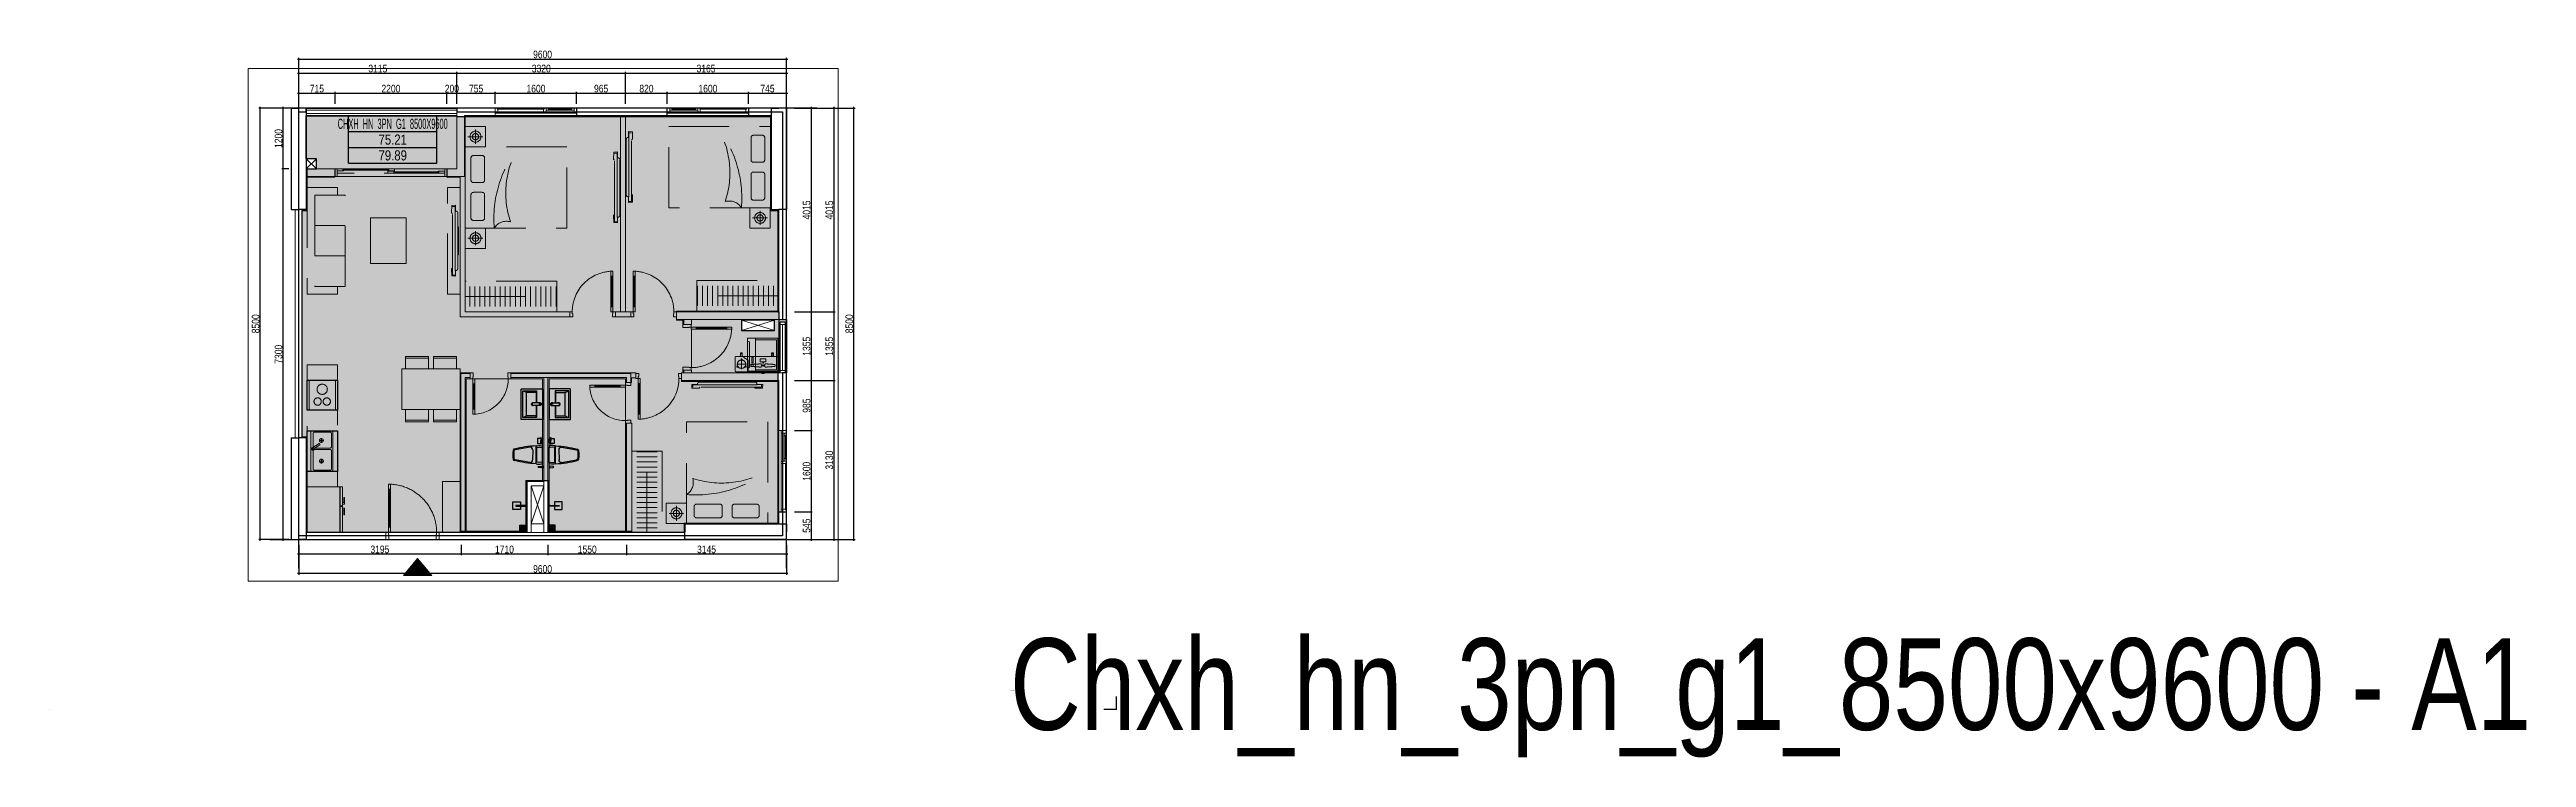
# Paper-space layout 'A1' of a CAD drawing. Header units: millimetres. Extents: x 0 to 1950, y -38 to 520.
# The model-space entities are those that its viewports show. They can reach past a viewport. Long polylines and large blocks are cut down to what shows.
import ezdxf
from ezdxf.enums import TextEntityAlignment as Align

# ---------------------------------------------------------------- set-up
doc = ezdxf.new("R2018")
doc.units = ezdxf.units.MM
doc.linetypes.add('3PN B$0$HIDDENX2', pattern=[0.75, 0.5, -0.25])
doc.linetypes.add('HIDDEN', pattern=[9.525, 6.35, -3.175])
doc.layers.get('0').update_dxf_attribs({"color": 231})
doc.layers.get('DefPoints').update_dxf_attribs({"color": 191})
doc.layers.add('2pn+g2', color=7, linetype='Continuous', true_color=0xeecdb4)
doc.layers.add('A-AREA-SPACE', color=130, linetype='Continuous', plot=False)
doc.layers.add('A-AREA-WALL-CENTER', color=210, linetype='Continuous', plot=False)
for name, color, linetype in [('A-CONC', 2, 'Continuous'), ('A-DIMS', 8, 'Continuous'), ('A-EQPM', 127, 'Continuous')]:
    doc.layers.add(name, color=color, linetype=linetype)
for name, color, linetype, lineweight in [('A-DOOR', 142, 'Continuous', 9), ('A-FNSH', 253, 'Continuous', 9), ('A-FURN', 251, 'HIDDEN', 5), ('A-Hatch mau co cau', 7, 'Continuous', 9), ('A-HIDD', 45, 'HIDDEN', 9), ('A-LITE', 9, 'Continuous', 9), ('A-RAIL', 153, 'Continuous', 9), ('A-SHBD', 7, 'Continuous', 35), ('A-TEXT', 255, 'Continuous', 25), ('A-WALL', 1, 'Continuous', 13), ('A-WALL-INT', 31, 'Continuous', 20), ('A-WALL-PRTN', 6, 'Continuous', 9)]:
    doc.layers.add(name, color=color, linetype=linetype, lineweight=lineweight)
doc.styles.get("Standard").update_dxf_attribs({"font": 'arial.ttf'})
doc.styles.add('VTK_Arial', font='arial.ttf', dxfattribs={"width": 0.8})
doc.dimstyles.new('A-2.5-DIM_LAYOUT', dxfattribs={"dimscale": 0, "dimtxt": 6, "dimasz": 1, "dimexe": 1, "dimexo": 0, "dimgap": 0.5, "dimtad": 1, "dimdec": 0, "dimlfac": -1, "dimzin": 12, "dimdsep": 46, "dimtxsty": 'VTK_Arial', "dimblk": 'ARCHTICK', "dimcen": 0, "dimdle": 1, "dimclrd": 256, "dimclre": 256, "dimclrt": 7, "dimadec": 1, "dimazin": 3, "dimtfac": 1, "dimtdec": 0, "dimtix": 1, "dimtmove": 0, "dimatfit": 2, "dimfxl": 20, "dimtolj": 1, "dimtzin": 0, "dimlwd": -1, "dimlwe": -1, "dimarcsym": 0})

psp = doc.layouts.new('A1')

msp = doc.modelspace()

# ---------------------------------------------------------------- blocks, each defined once
blk = doc.blocks.new('A$C04148061')
at = {"layer": 'DefPoints'}
for points in [[(0, 0), (-10, 0)], [(0, 0), (0, 10)]]:
    blk.add_lwpolyline(points, dxfattribs=at)
at = {"layer": 'A-TEXT', "lineweight": 30, "width": 0.8, "flags": 104}
for tag, p in [('1.3.1', (-83.8, 56)), ('1.3.6', (-83.8, 16.5))]:
    blk.add_attdef(tag, text='', height=2.5, dxfattribs=at).set_placement(p, align=Align.TOP_LEFT)
blk = doc.blocks.new('_ArchTick')
at = {"color": 0, "linetype": 'ByBlock', "const_width": 0.15}
blk.add_lwpolyline([(-0.5, -0.5), (0.5, 0.5)], dxfattribs=at)
blk = doc.blocks.new('*D50')
at = {"layer": 'A-DIMS', "ltscale": 0.3, "transparency": 16777216}
for p, q in [((195.2, 485.6), (225.8, 485.6)), ((196.2, 477), (196.2, 486.6)), ((224.8, 477), (224.8, 486.6))]:
    blk.add_line(p, q, dxfattribs=at)
at = {"layer": 'DefPoints', "color": 0, "ltscale": 0.3, "transparency": 16777216}
for p in [(196.2, 477), (224.8, 485.6), (224.8, 477)]:
    blk.add_point(p, dxfattribs=at)
at = {"layer": 'A-DIMS', "ltscale": 0.3, "transparency": 16777216, "rotation": 180}
blk.add_blockref('_ArchTick', (196.2, 485.6), dxfattribs=at)
at = {"layer": 'A-DIMS', "ltscale": 0.3, "transparency": 16777216}
blk.add_blockref('_ArchTick', (224.8, 485.6), dxfattribs=at)
at = {"layer": 'A-DIMS', "color": 7, "ltscale": 0.3, "transparency": 16777216, "insert": (210.5, 489.1), "char_height": 6, "attachment_point": 5, "style": 'VTK_Arial'}
blk.add_mtext('\\A1;715', dxfattribs=at)
blk = doc.blocks.new('*D51')
at = {"layer": 'A-DIMS', "ltscale": 0.3, "transparency": 16777216}
for p, q in [((223.8, 485.6), (313.8, 485.6)), ((224.8, 477), (224.8, 486.6)), ((312.8, 477), (312.8, 486.6))]:
    blk.add_line(p, q, dxfattribs=at)
at = {"layer": 'DefPoints', "color": 0, "ltscale": 0.3, "transparency": 16777216}
for p in [(224.8, 477), (312.8, 485.6), (312.8, 477)]:
    blk.add_point(p, dxfattribs=at)
at = {"layer": 'A-DIMS', "ltscale": 0.3, "transparency": 16777216, "rotation": 180}
blk.add_blockref('_ArchTick', (224.8, 485.6), dxfattribs=at)
at = {"layer": 'A-DIMS', "ltscale": 0.3, "transparency": 16777216}
blk.add_blockref('_ArchTick', (312.8, 485.6), dxfattribs=at)
at = {"layer": 'A-DIMS', "color": 7, "ltscale": 0.3, "transparency": 16777216, "insert": (268.8, 489.1), "char_height": 6, "attachment_point": 5, "style": 'VTK_Arial'}
blk.add_mtext('\\A1;2200', dxfattribs=at)
blk = doc.blocks.new('*D52')
at = {"layer": 'A-DIMS', "ltscale": 0.3, "transparency": 16777216}
for p, q in [((312.8, 477), (312.8, 486.6)), ((312.8, 485.6), (320.8, 485.6)), ((320.8, 477), (320.8, 486.6))]:
    blk.add_line(p, q, dxfattribs=at)
at = {"layer": 'DefPoints', "color": 0, "ltscale": 0.3, "transparency": 16777216}
for p in [(312.8, 477), (320.8, 485.6), (320.8, 477)]:
    blk.add_point(p, dxfattribs=at)
at = {"layer": 'A-DIMS', "color": 7, "ltscale": 0.3, "transparency": 16777216, "insert": (316.8, 489.1), "char_height": 6, "attachment_point": 5, "style": 'VTK_Arial'}
blk.add_mtext('\\A1;200', dxfattribs=at)
blk = doc.blocks.new('*D53')
at = {"layer": 'A-DIMS', "ltscale": 0.3, "transparency": 16777216}
for p, q in [((319.8, 485.6), (352, 485.6)), ((320.8, 477), (320.8, 486.6)), ((351, 477), (351, 486.6))]:
    blk.add_line(p, q, dxfattribs=at)
at = {"layer": 'DefPoints', "color": 0, "ltscale": 0.3, "transparency": 16777216}
for p in [(320.8, 477), (351, 485.6), (351, 477)]:
    blk.add_point(p, dxfattribs=at)
at = {"layer": 'A-DIMS', "ltscale": 0.3, "transparency": 16777216, "rotation": 180}
blk.add_blockref('_ArchTick', (320.8, 485.6), dxfattribs=at)
at = {"layer": 'A-DIMS', "ltscale": 0.3, "transparency": 16777216}
blk.add_blockref('_ArchTick', (351, 485.6), dxfattribs=at)
at = {"layer": 'A-DIMS', "color": 7, "ltscale": 0.3, "transparency": 16777216, "insert": (335.9, 489.1), "char_height": 6, "attachment_point": 5, "style": 'VTK_Arial'}
blk.add_mtext('\\A1;755', dxfattribs=at)
blk = doc.blocks.new('*D54')
at = {"layer": 'A-DIMS', "ltscale": 0.3, "transparency": 16777216}
for p, q in [((350, 485.6), (416, 485.6)), ((351, 477), (351, 486.6)), ((415, 477), (415, 486.6))]:
    blk.add_line(p, q, dxfattribs=at)
at = {"layer": 'DefPoints', "color": 0, "ltscale": 0.3, "transparency": 16777216}
for p in [(351, 477), (415, 485.6), (415, 477)]:
    blk.add_point(p, dxfattribs=at)
at = {"layer": 'A-DIMS', "ltscale": 0.3, "transparency": 16777216, "rotation": 180}
blk.add_blockref('_ArchTick', (351, 485.6), dxfattribs=at)
at = {"layer": 'A-DIMS', "ltscale": 0.3, "transparency": 16777216}
blk.add_blockref('_ArchTick', (415, 485.6), dxfattribs=at)
at = {"layer": 'A-DIMS', "color": 7, "ltscale": 0.3, "transparency": 16777216, "insert": (383, 489.1), "char_height": 6, "attachment_point": 5, "style": 'VTK_Arial'}
blk.add_mtext('\\A1;1600', dxfattribs=at)
blk = doc.blocks.new('*D55')
at = {"layer": 'A-DIMS', "ltscale": 0.3, "transparency": 16777216}
for p, q in [((485.4, 485.6), (551.4, 485.6)), ((486.4, 477), (486.4, 486.6)), ((550.4, 477), (550.4, 486.6))]:
    blk.add_line(p, q, dxfattribs=at)
at = {"layer": 'DefPoints', "color": 0, "ltscale": 0.3, "transparency": 16777216}
for p in [(486.4, 477), (550.4, 485.6), (550.4, 477)]:
    blk.add_point(p, dxfattribs=at)
at = {"layer": 'A-DIMS', "ltscale": 0.3, "transparency": 16777216, "rotation": 180}
blk.add_blockref('_ArchTick', (486.4, 485.6), dxfattribs=at)
at = {"layer": 'A-DIMS', "ltscale": 0.3, "transparency": 16777216}
blk.add_blockref('_ArchTick', (550.4, 485.6), dxfattribs=at)
at = {"layer": 'A-DIMS', "color": 7, "ltscale": 0.3, "transparency": 16777216, "insert": (518.4, 489.1), "char_height": 6, "attachment_point": 5, "style": 'VTK_Arial'}
blk.add_mtext('\\A1;1600', dxfattribs=at)
blk = doc.blocks.new('*D56')
at = {"layer": 'A-DIMS', "ltscale": 0.3, "transparency": 16777216}
for p, q in [((549.4, 485.6), (581.2, 485.6)), ((550.4, 477), (550.4, 486.6)), ((580.2, 477), (580.2, 486.6))]:
    blk.add_line(p, q, dxfattribs=at)
at = {"layer": 'DefPoints', "color": 0, "ltscale": 0.3, "transparency": 16777216}
for p in [(550.4, 477), (580.2, 485.6), (580.2, 477)]:
    blk.add_point(p, dxfattribs=at)
at = {"layer": 'A-DIMS', "ltscale": 0.3, "transparency": 16777216, "rotation": 180}
blk.add_blockref('_ArchTick', (550.4, 485.6), dxfattribs=at)
at = {"layer": 'A-DIMS', "ltscale": 0.3, "transparency": 16777216}
blk.add_blockref('_ArchTick', (580.2, 485.6), dxfattribs=at)
at = {"layer": 'A-DIMS', "color": 7, "ltscale": 0.3, "transparency": 16777216, "insert": (565.3, 489.1), "char_height": 6, "attachment_point": 5, "style": 'VTK_Arial'}
blk.add_mtext('\\A1;745', dxfattribs=at)
blk = doc.blocks.new('*D57')
at = {"layer": 'A-DIMS', "ltscale": 0.3, "transparency": 16777216}
for p, q in [((195.2, 501.3), (321.8, 501.3)), ((196.2, 477), (196.2, 502.3)), ((320.8, 477), (320.8, 502.3))]:
    blk.add_line(p, q, dxfattribs=at)
at = {"layer": 'DefPoints', "color": 0, "ltscale": 0.3, "transparency": 16777216}
for p in [(320.8, 501.3), (196.2, 477), (320.8, 477)]:
    blk.add_point(p, dxfattribs=at)
at = {"layer": 'A-DIMS', "ltscale": 0.3, "transparency": 16777216, "rotation": 180}
blk.add_blockref('_ArchTick', (196.2, 501.3), dxfattribs=at)
at = {"layer": 'A-DIMS', "ltscale": 0.3, "transparency": 16777216}
blk.add_blockref('_ArchTick', (320.8, 501.3), dxfattribs=at)
at = {"layer": 'A-DIMS', "color": 7, "ltscale": 0.3, "transparency": 16777216, "insert": (258.5, 504.9), "char_height": 6, "attachment_point": 5, "style": 'VTK_Arial'}
blk.add_mtext('\\A1;3115', dxfattribs=at)
blk = doc.blocks.new('*D58')
at = {"layer": 'A-DIMS', "ltscale": 0.3, "transparency": 16777216}
for p, q in [((319.8, 501.3), (454.6, 501.3)), ((320.8, 477), (320.8, 502.3)), ((453.6, 477), (453.6, 502.3))]:
    blk.add_line(p, q, dxfattribs=at)
at = {"layer": 'DefPoints', "color": 0, "ltscale": 0.3, "transparency": 16777216}
for p in [(453.6, 501.3), (320.8, 477), (453.6, 477)]:
    blk.add_point(p, dxfattribs=at)
at = {"layer": 'A-DIMS', "ltscale": 0.3, "transparency": 16777216, "rotation": 180}
blk.add_blockref('_ArchTick', (320.8, 501.3), dxfattribs=at)
at = {"layer": 'A-DIMS', "ltscale": 0.3, "transparency": 16777216}
blk.add_blockref('_ArchTick', (453.6, 501.3), dxfattribs=at)
at = {"layer": 'A-DIMS', "color": 7, "ltscale": 0.3, "transparency": 16777216, "insert": (387.2, 504.9), "char_height": 6, "attachment_point": 5, "style": 'VTK_Arial'}
blk.add_mtext('\\A1;3320', dxfattribs=at)
blk = doc.blocks.new('*D59')
at = {"layer": 'A-DIMS', "ltscale": 0.3, "transparency": 16777216}
for p, q in [((452.6, 501.3), (581.2, 501.3)), ((453.6, 477), (453.6, 502.3)), ((580.2, 477), (580.2, 502.3))]:
    blk.add_line(p, q, dxfattribs=at)
at = {"layer": 'DefPoints', "color": 0, "ltscale": 0.3, "transparency": 16777216}
for p in [(580.2, 501.3), (453.6, 477), (580.2, 477)]:
    blk.add_point(p, dxfattribs=at)
at = {"layer": 'A-DIMS', "ltscale": 0.3, "transparency": 16777216, "rotation": 180}
blk.add_blockref('_ArchTick', (453.6, 501.3), dxfattribs=at)
at = {"layer": 'A-DIMS', "ltscale": 0.3, "transparency": 16777216}
blk.add_blockref('_ArchTick', (580.2, 501.3), dxfattribs=at)
at = {"layer": 'A-DIMS', "color": 7, "ltscale": 0.3, "transparency": 16777216, "insert": (516.9, 504.9), "char_height": 6, "attachment_point": 5, "style": 'VTK_Arial'}
blk.add_mtext('\\A1;3165', dxfattribs=at)
blk = doc.blocks.new('*D60')
at = {"layer": 'A-DIMS', "ltscale": 0.3, "transparency": 16777216}
for p, q in [((414, 485.6), (454.6, 485.6)), ((415, 477), (415, 486.6)), ((453.6, 477), (453.6, 486.6))]:
    blk.add_line(p, q, dxfattribs=at)
at = {"layer": 'DefPoints', "color": 0, "ltscale": 0.3, "transparency": 16777216}
for p in [(415, 477), (453.6, 485.6), (453.6, 477)]:
    blk.add_point(p, dxfattribs=at)
at = {"layer": 'A-DIMS', "ltscale": 0.3, "transparency": 16777216, "rotation": 180}
blk.add_blockref('_ArchTick', (415, 485.6), dxfattribs=at)
at = {"layer": 'A-DIMS', "ltscale": 0.3, "transparency": 16777216}
blk.add_blockref('_ArchTick', (453.6, 485.6), dxfattribs=at)
at = {"layer": 'A-DIMS', "color": 7, "ltscale": 0.3, "transparency": 16777216, "insert": (434.3, 489.1), "char_height": 6, "attachment_point": 5, "style": 'VTK_Arial'}
blk.add_mtext('\\A1;965', dxfattribs=at)
blk = doc.blocks.new('*D61')
at = {"layer": 'A-DIMS', "ltscale": 0.3, "transparency": 16777216}
for p, q in [((452.6, 485.6), (487.4, 485.6)), ((453.6, 477), (453.6, 486.6)), ((486.4, 477), (486.4, 486.6))]:
    blk.add_line(p, q, dxfattribs=at)
at = {"layer": 'DefPoints', "color": 0, "ltscale": 0.3, "transparency": 16777216}
for p in [(453.6, 477), (486.4, 485.6), (486.4, 477)]:
    blk.add_point(p, dxfattribs=at)
at = {"layer": 'A-DIMS', "ltscale": 0.3, "transparency": 16777216, "rotation": 180}
blk.add_blockref('_ArchTick', (453.6, 485.6), dxfattribs=at)
at = {"layer": 'A-DIMS', "ltscale": 0.3, "transparency": 16777216}
blk.add_blockref('_ArchTick', (486.4, 485.6), dxfattribs=at)
at = {"layer": 'A-DIMS', "color": 7, "ltscale": 0.3, "transparency": 16777216, "insert": (470, 489.1), "char_height": 6, "attachment_point": 5, "style": 'VTK_Arial'}
blk.add_mtext('\\A1;820', dxfattribs=at)
blk = doc.blocks.new('*D62')
at = {"layer": 'A-DIMS', "ltscale": 0.3, "transparency": 16777216}
for p, q in [((195.2, 512.4), (581.2, 512.4)), ((196.2, 477), (196.2, 513.4)), ((580.2, 477), (580.2, 513.4))]:
    blk.add_line(p, q, dxfattribs=at)
at = {"layer": 'DefPoints', "color": 0, "ltscale": 0.3, "transparency": 16777216}
for p in [(580.2, 512.4), (196.2, 477), (580.2, 477)]:
    blk.add_point(p, dxfattribs=at)
at = {"layer": 'A-DIMS', "ltscale": 0.3, "transparency": 16777216, "rotation": 180}
blk.add_blockref('_ArchTick', (196.2, 512.4), dxfattribs=at)
at = {"layer": 'A-DIMS', "ltscale": 0.3, "transparency": 16777216}
blk.add_blockref('_ArchTick', (580.2, 512.4), dxfattribs=at)
at = {"layer": 'A-DIMS', "color": 7, "ltscale": 0.3, "transparency": 16777216, "insert": (388.2, 516), "char_height": 6, "attachment_point": 5, "style": 'VTK_Arial'}
blk.add_mtext('\\A1;9600', dxfattribs=at)
blk = doc.blocks.new('*D63')
at = {"layer": 'A-DIMS', "ltscale": 0.3, "transparency": 16777216}
for p, q in [((188.3, 473.8), (182.8, 473.8)), ((183.8, 474.8), (183.8, 424.8)), ((188.3, 425.8), (182.8, 425.8))]:
    blk.add_line(p, q, dxfattribs=at)
at = {"layer": 'DefPoints', "color": 0, "ltscale": 0.3, "transparency": 16777216}
for p in [(188.3, 473.8), (183.8, 425.8), (188.3, 425.8)]:
    blk.add_point(p, dxfattribs=at)
at = {"layer": 'A-DIMS', "ltscale": 0.3, "transparency": 16777216}
for p, rotation in [((183.8, 473.8), 90), ((183.8, 425.8), 270)]:
    blk.add_blockref('_ArchTick', p, dxfattribs=dict(at, rotation=rotation))
at = {"layer": 'A-DIMS', "color": 7, "ltscale": 0.3, "transparency": 16777216, "insert": (180.3, 449.8), "char_height": 6, "attachment_point": 5, "rotation": 90, "style": 'VTK_Arial'}
blk.add_mtext('\\A1;1200', dxfattribs=at)
blk = doc.blocks.new('*D64')
at = {"layer": 'A-DIMS', "ltscale": 0.3, "transparency": 16777216}
for p, q in [((188.3, 425.8), (182.8, 425.8)), ((183.8, 426.8), (183.8, 132.8)), ((188.3, 133.8), (182.8, 133.8))]:
    blk.add_line(p, q, dxfattribs=at)
at = {"layer": 'DefPoints', "color": 0, "ltscale": 0.3, "transparency": 16777216}
for p in [(188.3, 425.8), (183.8, 133.8), (188.3, 133.8)]:
    blk.add_point(p, dxfattribs=at)
at = {"layer": 'A-DIMS', "ltscale": 0.3, "transparency": 16777216}
for p, rotation in [((183.8, 425.8), 90), ((183.8, 133.8), 270)]:
    blk.add_blockref('_ArchTick', p, dxfattribs=dict(at, rotation=rotation))
at = {"layer": 'A-DIMS', "color": 7, "ltscale": 0.3, "transparency": 16777216, "insert": (180.3, 279.8), "char_height": 6, "attachment_point": 5, "rotation": 90, "style": 'VTK_Arial'}
blk.add_mtext('\\A1;7300', dxfattribs=at)
blk = doc.blocks.new('*D65')
at = {"layer": 'A-DIMS', "ltscale": 0.3, "transparency": 16777216}
for p, q in [((188.3, 473.8), (164.8, 473.8)), ((165.8, 132.8), (165.8, 474.8)), ((188.3, 133.8), (164.8, 133.8))]:
    blk.add_line(p, q, dxfattribs=at)
at = {"layer": 'DefPoints', "color": 0, "ltscale": 0.3, "transparency": 16777216}
for p in [(165.8, 473.8), (188.3, 473.8), (188.3, 133.8)]:
    blk.add_point(p, dxfattribs=at)
at = {"layer": 'A-DIMS', "ltscale": 0.3, "transparency": 16777216}
for p, rotation in [((165.8, 473.8), 90), ((165.8, 133.8), 270)]:
    blk.add_blockref('_ArchTick', p, dxfattribs=dict(at, rotation=rotation))
at = {"layer": 'A-DIMS', "color": 7, "ltscale": 0.3, "transparency": 16777216, "insert": (162.3, 303.8), "char_height": 6, "attachment_point": 5, "rotation": 90, "style": 'VTK_Arial'}
blk.add_mtext('\\A1;8500', dxfattribs=at)
blk = doc.blocks.new('*D66')
at = {"layer": 'A-DIMS', "ltscale": 0.3, "transparency": 16777216}
for p, q in [((195.2, 122.5), (325, 122.5)), ((196.2, 129.6), (196.2, 121.5)), ((324, 129.6), (324, 121.5))]:
    blk.add_line(p, q, dxfattribs=at)
at = {"layer": 'DefPoints', "color": 0, "ltscale": 0.3, "transparency": 16777216}
for p in [(196.2, 129.6), (324, 129.6), (324, 122.5)]:
    blk.add_point(p, dxfattribs=at)
at = {"layer": 'A-DIMS', "ltscale": 0.3, "transparency": 16777216, "rotation": 180}
blk.add_blockref('_ArchTick', (196.2, 122.5), dxfattribs=at)
at = {"layer": 'A-DIMS', "ltscale": 0.3, "transparency": 16777216}
blk.add_blockref('_ArchTick', (324, 122.5), dxfattribs=at)
at = {"layer": 'A-DIMS', "color": 7, "ltscale": 0.3, "transparency": 16777216, "insert": (260.1, 126), "char_height": 6, "attachment_point": 5, "style": 'VTK_Arial'}
blk.add_mtext('\\A1;3195', dxfattribs=at)
blk = doc.blocks.new('*D68')
at = {"layer": 'A-DIMS', "ltscale": 0.3, "transparency": 16777216}
for p, q in [((453.4, 122.5), (581.2, 122.5)), ((454.4, 129.6), (454.4, 121.5)), ((580.2, 129.6), (580.2, 121.5))]:
    blk.add_line(p, q, dxfattribs=at)
at = {"layer": 'DefPoints', "color": 0, "ltscale": 0.3, "transparency": 16777216}
for p in [(454.4, 129.6), (580.2, 129.6), (580.2, 122.5)]:
    blk.add_point(p, dxfattribs=at)
at = {"layer": 'A-DIMS', "ltscale": 0.3, "transparency": 16777216, "rotation": 180}
blk.add_blockref('_ArchTick', (454.4, 122.5), dxfattribs=at)
at = {"layer": 'A-DIMS', "ltscale": 0.3, "transparency": 16777216}
blk.add_blockref('_ArchTick', (580.2, 122.5), dxfattribs=at)
at = {"layer": 'A-DIMS', "color": 7, "ltscale": 0.3, "transparency": 16777216, "insert": (517.3, 126), "char_height": 6, "attachment_point": 5, "style": 'VTK_Arial'}
blk.add_mtext('\\A1;3145', dxfattribs=at)
blk = doc.blocks.new('*D69')
at = {"layer": 'A-DIMS', "ltscale": 0.3, "transparency": 16777216}
for p, q in [((196.2, 129.6), (196.2, 106.1)), ((580.2, 129.6), (580.2, 106.1)), ((581.2, 107.1), (195.2, 107.1))]:
    blk.add_line(p, q, dxfattribs=at)
at = {"layer": 'DefPoints', "color": 0, "ltscale": 0.3, "transparency": 16777216}
for p in [(196.2, 129.6), (580.2, 129.6), (196.2, 107.1)]:
    blk.add_point(p, dxfattribs=at)
at = {"layer": 'A-DIMS', "ltscale": 0.3, "transparency": 16777216, "rotation": 180}
blk.add_blockref('_ArchTick', (196.2, 107.1), dxfattribs=at)
at = {"layer": 'A-DIMS', "ltscale": 0.3, "transparency": 16777216}
blk.add_blockref('_ArchTick', (580.2, 107.1), dxfattribs=at)
at = {"layer": 'A-DIMS', "color": 7, "ltscale": 0.3, "transparency": 16777216, "insert": (388.2, 110.6), "char_height": 6, "attachment_point": 5, "style": 'VTK_Arial'}
blk.add_mtext('\\A1;9600', dxfattribs=at)
blk = doc.blocks.new('*D70')
at = {"layer": 'A-DIMS', "ltscale": 0.3, "transparency": 16777216}
for p, q in [((586.6, 473.8), (600.6, 473.8)), ((599.6, 474.8), (599.6, 312.2)), ((586.6, 313.2), (600.6, 313.2))]:
    blk.add_line(p, q, dxfattribs=at)
at = {"layer": 'DefPoints', "color": 0, "ltscale": 0.3, "transparency": 16777216}
for p in [(586.6, 473.8), (586.6, 313.2), (599.6, 313.2)]:
    blk.add_point(p, dxfattribs=at)
at = {"layer": 'A-DIMS', "ltscale": 0.3, "transparency": 16777216}
for p, rotation in [((599.6, 473.8), 90), ((599.6, 313.2), 270)]:
    blk.add_blockref('_ArchTick', p, dxfattribs=dict(at, rotation=rotation))
at = {"layer": 'A-DIMS', "color": 7, "ltscale": 0.3, "transparency": 16777216, "insert": (596.1, 393.5), "char_height": 6, "attachment_point": 5, "rotation": 90, "style": 'VTK_Arial'}
blk.add_mtext('\\A1;4015', dxfattribs=at)
blk = doc.blocks.new('*D71')
at = {"layer": 'A-DIMS', "ltscale": 0.3, "transparency": 16777216}
for p, q in [((586.6, 313.2), (600.6, 313.2)), ((599.6, 314.2), (599.6, 258)), ((586.6, 259), (600.6, 259))]:
    blk.add_line(p, q, dxfattribs=at)
at = {"layer": 'DefPoints', "color": 0, "ltscale": 0.3, "transparency": 16777216}
for p in [(586.6, 313.2), (586.6, 259), (599.6, 259)]:
    blk.add_point(p, dxfattribs=at)
at = {"layer": 'A-DIMS', "ltscale": 0.3, "transparency": 16777216}
for p, rotation in [((599.6, 313.2), 90), ((599.6, 259), 270)]:
    blk.add_blockref('_ArchTick', p, dxfattribs=dict(at, rotation=rotation))
at = {"layer": 'A-DIMS', "color": 7, "ltscale": 0.3, "transparency": 16777216, "insert": (596.1, 286.1), "char_height": 6, "attachment_point": 5, "rotation": 90, "style": 'VTK_Arial'}
blk.add_mtext('\\A1;1355', dxfattribs=at)
blk = doc.blocks.new('*D72')
at = {"layer": 'A-DIMS', "ltscale": 0.3, "transparency": 16777216}
for p, q in [((586.6, 259), (600.6, 259)), ((599.6, 260), (599.6, 218.6)), ((586.6, 219.6), (600.6, 219.6))]:
    blk.add_line(p, q, dxfattribs=at)
at = {"layer": 'DefPoints', "color": 0, "ltscale": 0.3, "transparency": 16777216}
for p in [(586.6, 259), (586.6, 219.6), (599.6, 219.6)]:
    blk.add_point(p, dxfattribs=at)
at = {"layer": 'A-DIMS', "ltscale": 0.3, "transparency": 16777216}
for p, rotation in [((599.6, 259), 90), ((599.6, 219.6), 270)]:
    blk.add_blockref('_ArchTick', p, dxfattribs=dict(at, rotation=rotation))
at = {"layer": 'A-DIMS', "color": 7, "ltscale": 0.3, "transparency": 16777216, "insert": (596.1, 239.3), "char_height": 6, "attachment_point": 5, "rotation": 90, "style": 'VTK_Arial'}
blk.add_mtext('\\A1;985', dxfattribs=at)
blk = doc.blocks.new('*D73')
at = {"layer": 'A-DIMS', "ltscale": 0.3, "transparency": 16777216}
for p, q in [((586.6, 219.6), (600.6, 219.6)), ((599.6, 220.6), (599.6, 154.6)), ((586.6, 155.6), (600.6, 155.6))]:
    blk.add_line(p, q, dxfattribs=at)
at = {"layer": 'DefPoints', "color": 0, "ltscale": 0.3, "transparency": 16777216}
for p in [(586.6, 219.6), (586.6, 155.6), (599.6, 155.6)]:
    blk.add_point(p, dxfattribs=at)
at = {"layer": 'A-DIMS', "ltscale": 0.3, "transparency": 16777216}
for p, rotation in [((599.6, 219.6), 90), ((599.6, 155.6), 270)]:
    blk.add_blockref('_ArchTick', p, dxfattribs=dict(at, rotation=rotation))
at = {"layer": 'A-DIMS', "color": 7, "ltscale": 0.3, "transparency": 16777216, "insert": (596.1, 187.6), "char_height": 6, "attachment_point": 5, "rotation": 90, "style": 'VTK_Arial'}
blk.add_mtext('\\A1;1600', dxfattribs=at)
blk = doc.blocks.new('*D74')
at = {"layer": 'A-DIMS', "ltscale": 0.3, "transparency": 16777216}
for p, q in [((599.6, 156.6), (599.6, 132.8)), ((586.6, 155.6), (600.6, 155.6)), ((586.6, 133.8), (600.6, 133.8))]:
    blk.add_line(p, q, dxfattribs=at)
at = {"layer": 'DefPoints', "color": 0, "ltscale": 0.3, "transparency": 16777216}
for p in [(586.6, 155.6), (586.6, 133.8), (599.6, 133.8)]:
    blk.add_point(p, dxfattribs=at)
at = {"layer": 'A-DIMS', "ltscale": 0.3, "transparency": 16777216}
for p, rotation in [((599.6, 155.6), 90), ((599.6, 133.8), 270)]:
    blk.add_blockref('_ArchTick', p, dxfattribs=dict(at, rotation=rotation))
at = {"layer": 'A-DIMS', "color": 7, "ltscale": 0.3, "transparency": 16777216, "insert": (596.1, 144.7), "char_height": 6, "attachment_point": 5, "rotation": 90, "style": 'VTK_Arial'}
blk.add_mtext('\\A1;545', dxfattribs=at)
blk = doc.blocks.new('*D75')
at = {"layer": 'A-DIMS', "ltscale": 0.3, "transparency": 16777216}
for p, q in [((586.6, 473.8), (618.5, 473.8)), ((617.5, 474.8), (617.5, 312.2)), ((586.6, 313.2), (618.5, 313.2))]:
    blk.add_line(p, q, dxfattribs=at)
at = {"layer": 'DefPoints', "color": 0, "ltscale": 0.3, "transparency": 16777216}
for p in [(586.6, 473.8), (586.6, 313.2), (617.5, 313.2)]:
    blk.add_point(p, dxfattribs=at)
at = {"layer": 'A-DIMS', "ltscale": 0.3, "transparency": 16777216}
for p, rotation in [((617.5, 473.8), 90), ((617.5, 313.2), 270)]:
    blk.add_blockref('_ArchTick', p, dxfattribs=dict(at, rotation=rotation))
at = {"layer": 'A-DIMS', "color": 7, "ltscale": 0.3, "transparency": 16777216, "insert": (614, 393.5), "char_height": 6, "attachment_point": 5, "rotation": 90, "style": 'VTK_Arial'}
blk.add_mtext('\\A1;4015', dxfattribs=at)
blk = doc.blocks.new('*D76')
at = {"layer": 'A-DIMS', "ltscale": 0.3, "transparency": 16777216}
for p, q in [((586.6, 313.2), (618.5, 313.2)), ((617.5, 314.2), (617.5, 258)), ((586.6, 259), (618.5, 259))]:
    blk.add_line(p, q, dxfattribs=at)
at = {"layer": 'DefPoints', "color": 0, "ltscale": 0.3, "transparency": 16777216}
for p in [(586.6, 313.2), (586.6, 259), (617.5, 259)]:
    blk.add_point(p, dxfattribs=at)
at = {"layer": 'A-DIMS', "ltscale": 0.3, "transparency": 16777216}
for p, rotation in [((617.5, 313.2), 90), ((617.5, 259), 270)]:
    blk.add_blockref('_ArchTick', p, dxfattribs=dict(at, rotation=rotation))
at = {"layer": 'A-DIMS', "color": 7, "ltscale": 0.3, "transparency": 16777216, "insert": (614, 286.1), "char_height": 6, "attachment_point": 5, "rotation": 90, "style": 'VTK_Arial'}
blk.add_mtext('\\A1;1355', dxfattribs=at)
blk = doc.blocks.new('*D77')
at = {"layer": 'A-DIMS', "ltscale": 0.3, "transparency": 16777216}
for p, q in [((586.6, 259), (618.5, 259)), ((617.5, 260), (617.5, 132.8)), ((586.6, 133.8), (618.5, 133.8))]:
    blk.add_line(p, q, dxfattribs=at)
at = {"layer": 'DefPoints', "color": 0, "ltscale": 0.3, "transparency": 16777216}
for p in [(586.6, 259), (586.6, 133.8), (617.5, 133.8)]:
    blk.add_point(p, dxfattribs=at)
at = {"layer": 'A-DIMS', "ltscale": 0.3, "transparency": 16777216}
for p, rotation in [((617.5, 259), 90), ((617.5, 133.8), 270)]:
    blk.add_blockref('_ArchTick', p, dxfattribs=dict(at, rotation=rotation))
at = {"layer": 'A-DIMS', "color": 7, "ltscale": 0.3, "transparency": 16777216, "insert": (614, 196.4), "char_height": 6, "attachment_point": 5, "rotation": 90, "style": 'VTK_Arial'}
blk.add_mtext('\\A1;3130', dxfattribs=at)
blk = doc.blocks.new('*D78')
at = {"layer": 'A-DIMS', "ltscale": 0.3, "transparency": 16777216}
for p, q in [((586.6, 473.8), (634.3, 473.8)), ((633.3, 132.8), (633.3, 474.8)), ((586.6, 133.8), (634.3, 133.8))]:
    blk.add_line(p, q, dxfattribs=at)
at = {"layer": 'DefPoints', "color": 0, "ltscale": 0.3, "transparency": 16777216}
for p in [(586.6, 473.8), (633.3, 473.8), (586.6, 133.8)]:
    blk.add_point(p, dxfattribs=at)
at = {"layer": 'A-DIMS', "ltscale": 0.3, "transparency": 16777216}
for p, rotation in [((633.3, 473.8), 90), ((633.3, 133.8), 270)]:
    blk.add_blockref('_ArchTick', p, dxfattribs=dict(at, rotation=rotation))
at = {"layer": 'A-DIMS', "color": 7, "ltscale": 0.3, "transparency": 16777216, "insert": (629.7, 303.8), "char_height": 6, "attachment_point": 5, "rotation": 90, "style": 'VTK_Arial'}
blk.add_mtext('\\A1;8500', dxfattribs=at)
blk = doc.blocks.new('*D85')
at = {"layer": 'A-DIMS', "transparency": 16777216}
for p, q in [((323, 122.5), (393.4, 122.5)), ((324, 129.6), (324, 121.5)), ((392.4, 129.6), (392.4, 121.5))]:
    blk.add_line(p, q, dxfattribs=at)
at = {"layer": 'DefPoints', "color": 0, "transparency": 16777216}
for p in [(324, 129.6), (392.4, 129.6), (392.4, 122.5)]:
    blk.add_point(p, dxfattribs=at)
at = {"layer": 'A-DIMS', "transparency": 16777216, "rotation": 180}
blk.add_blockref('_ArchTick', (324, 122.5), dxfattribs=at)
at = {"layer": 'A-DIMS', "transparency": 16777216}
blk.add_blockref('_ArchTick', (392.4, 122.5), dxfattribs=at)
at = {"layer": 'A-DIMS', "color": 7, "transparency": 16777216, "insert": (358.2, 126), "char_height": 6, "attachment_point": 5, "style": 'VTK_Arial'}
blk.add_mtext('\\A1;1710', dxfattribs=at)
blk = doc.blocks.new('*D86')
at = {"layer": 'A-DIMS', "transparency": 16777216}
for p, q in [((391.4, 122.5), (455.4, 122.5)), ((392.4, 129.6), (392.4, 121.5)), ((454.4, 129.6), (454.4, 121.5))]:
    blk.add_line(p, q, dxfattribs=at)
at = {"layer": 'DefPoints', "color": 0, "transparency": 16777216}
for p in [(392.4, 129.6), (454.4, 129.6), (454.4, 122.5)]:
    blk.add_point(p, dxfattribs=at)
at = {"layer": 'A-DIMS', "transparency": 16777216, "rotation": 180}
blk.add_blockref('_ArchTick', (392.4, 122.5), dxfattribs=at)
at = {"layer": 'A-DIMS', "transparency": 16777216}
blk.add_blockref('_ArchTick', (454.4, 122.5), dxfattribs=at)
at = {"layer": 'A-DIMS', "color": 7, "transparency": 16777216, "insert": (423.4, 126), "char_height": 6, "attachment_point": 5, "style": 'VTK_Arial'}
blk.add_mtext('\\A1;1550', dxfattribs=at)
blk = doc.blocks.new('A$C99de5d64')
at = {"layer": 'A-Hatch mau co cau', "true_color": 0xb30000}
h = blk.add_hatch(color=12, dxfattribs=at)
h.dxf.hatch_style = 1
h.paths.add_polyline_path([(-175, 210), (0, 0), (175, 210)])
at = {"layer": 'A-Hatch mau co cau', "color": 12, "true_color": 0xb30000}
blk.add_lwpolyline([(-175, 210), (0, 0), (175, 210)], close=True, dxfattribs=at)
blk = doc.blocks.new('DT-CAN')
at = {"layer": 'DefPoints'}
for p, q in [((-871, 0), (871, 0)), ((-871, -934), (-871, 0)), ((871, -934), (871, 0)), ((-871, -311), (871, -311)), ((-871, -623), (871, -623)), ((-871, -934), (871, -934))]:
    blk.add_line(p, q, dxfattribs=at)
at = {"layer": 'DefPoints', "color": 5, "style": 'VTK_Arial', "width": 0.8}
blk.add_attdef('DT-TT', text='', height=200, dxfattribs=at).set_placement((0, -569), align=Align.CENTER)
at = {"layer": 'DefPoints', "color": 7, "style": 'VTK_Arial', "width": 0.5}
blk.add_attdef('LOAICAN', text='', height=200, dxfattribs=at).set_placement((0, -258), align=Align.CENTER)
at = {"layer": 'DefPoints', "color": 6, "style": 'VTK_Arial', "width": 0.8}
blk.add_attdef('DT-TIM', text='', height=200, dxfattribs=at).set_placement((0, -880), align=Align.CENTER)
blk = doc.blocks.new('*U32')
at = {"linetype": 'HIDDEN', "ltscale": 0.3}
for p, q in [((-750, -150), (-750, -1950)), ((-150, -150), (-750, -150)), ((-150, -1950), (-150, -150)), ((-150, -750), (-750, -750)), ((-150, -1350), (-750, -1350)), ((-750, -1950), (-150, -1950))]:
    blk.add_line(p, q, dxfattribs=at)
blk.add_lwpolyline([(-600, -1950), (-600, -2100), (0, -2100), (0, 0), (-600, 0), (-600, -150)], dxfattribs=at)
blk = doc.blocks.new('F-PN-GIUONG-2000X1600')
at = {"linetype": 'HIDDEN', "ltscale": 0.3}
for p, q in [((111, -198), (111, -656)), ((333, -151), (159, -151)), ((380, -656), (380, -198)), ((111, -1381), (111, -944)), ((159, -704), (333, -704)), ((159, -896), (333, -896)), ((380, -944), (380, -1381)), ((333, -1429), (159, -1429))]:
    blk.add_line(p, q, dxfattribs=at)
blk.add_lwpolyline([(2000, 0), (2000, -1600), (0, -1600), (0, 0), (2000, 0)], dxfattribs=at)
for centre, radius, start, end in [((159, -198), 47.8, 90, 180), ((333, -198), 47.8, 0, 90), ((2879, -183), 2317, 175.4814, 217.72), ((809, 149), 282, 212.0382, 286.6668), ((2591, -688), 1794, 161.5628, 210.5744), ((159, -656), 47.8, 180, 270), ((159, -944), 47.8, 90, 180), ((333, -656), 47.8, 270, 0), ((333, -944), 47.8, 0, 90), ((159, -1381), 47.8, 180, 270), ((333, -1381), 47.8, 270, 0)]:
    blk.add_arc(centre, radius, start, end, dxfattribs=at)
blk = doc.blocks.new('*U29')
at = {"linetype": 'HIDDEN', "ltscale": 0.3}
blk.add_line((2160, 85), (40, 85), dxfattribs=at)
for p, q in [((158, 15), (158, 24)), ((1161, 60), (1161, 69))]:
    blk.add_line(p, q)
blk.add_lwpolyline([(0, 0), (2200, 0), (2200, 150), (0, 150)], close=True)
for points in [[(40, 54), (40, 0), (0, 0), (0, 150), (40, 150), (40, 0), (40, 0), (40, 54)], [(155, 0), (40, 0), (40, 10), (40, 10), (40, 40), (155, 40), (162, 40), (170, 40), (170, 25), (155, 25), (155, 15)], [(155, 0), (162, 0), (170, 0), (170, 15), (155, 15)], [(158, 15), (1054, 15), (1054, 24), (158, 24)], [(1172, 45), (1042, 45), (1042, 45), (1042, 45), (1042, 85), (1157, 85), (1164, 85), (1172, 85), (1172, 70), (1157, 70), (1157, 60), (1172, 60), (1172, 45)], [(1042, 0), (1172, 0), (1172, 0), (1172, 0), (1172, 40), (1057, 40), (1050, 40), (1042, 40), (1042, 25), (1057, 25), (1057, 15), (1042, 15), (1042, 0)], [(1161, 60), (2042, 60), (2042, 69), (1161, 69)], [(2160, 45), (2160, 45), (2160, 85), (2045, 85), (2038, 85), (2030, 85), (2030, 70), (2045, 70), (2045, 60)], [(2045, 60), (2030, 60), (2030, 45), (2160, 45), (2160, 45), (2160, 45), (2160, 45)], [(2160, 54), (2160, 0), (2200, 0), (2200, 150), (2160, 150), (2160, 0), (2160, 0), (2160, 54)]]:
    blk.add_lwpolyline(points)
blk = doc.blocks.new('*U35')
blk.add_line((2965, 150), (0, 150))
for points in [[(0, 150), (2965, 150), (2965, 0), (0, 0)], [(0, 105), (2965, 105), (2965, 45), (0, 45)]]:
    blk.add_lwpolyline(points, close=True)
blk = doc.blocks.new('*U30')
blk.add_line((0, -150), (1600, -150))
at = {"ltscale": 2000}
for points in [[(0, 0), (0, -150), (-5, -150), (-5, 0)], [(1605, 0), (1605, -150), (1600, -150), (1600, 0)]]:
    blk.add_lwpolyline(points, close=True, dxfattribs=at)
for points in [[(1600, 0), (0, 0), (0, -100), (1600, -100)], [(0, 0), (50, 0), (50, -100), (0, -100)], [(950, 0), (1000, 0), (1000, -100), (950, -100)], [(1000, 0), (1550, 0), (1550, -45), (1000, -45)], [(1050, 0), (1000, 0), (1000, -45), (1050, -45)], [(1500, 0), (1550, 0), (1550, -45), (1500, -45)], [(1550, 0), (1600, 0), (1600, -100), (1550, -100)], [(40, -10), (960, -10), (960, -20), (40, -20)], [(1040, -10), (1510, -10), (1510, -20), (1040, -20)]]:
    blk.add_lwpolyline(points, close=True)
blk = doc.blocks.new('*U33')
blk.add_line((-100, -70), (-850, -70))
for points in [[(140, 0), (140, -60), (40, -60), (40, -50), (0, -50), (0, 0)], [(0, -50), (-950, -50), (-950, -90), (0, -90)], [(-100, -50), (-100, -90), (-850, -90), (-850, -50)], [(140, -1050), (140, -990), (40, -990), (40, -1000), (0, -1000), (0, -1050)]]:
    blk.add_lwpolyline(points, close=True)
at = {"linetype": '3PN B$0$HIDDENX2', "ltscale": 300}
blk.add_arc((0, -50), 950, 180, 270, dxfattribs=at)
blk = doc.blocks.new('*U39')
blk.add_line((-100, 70), (-700, 70))
for points in [[(100, 900), (100, 840), (40, 840), (40, 850), (0, 850), (0, 900)], [(0, 50), (-800, 50), (-800, 90), (0, 90)], [(-100, 50), (-100, 90), (-700, 90), (-700, 50)], [(100, 0), (100, 60), (40, 60), (40, 50), (0, 50), (0, 0)]]:
    blk.add_lwpolyline(points, close=True)
at = {"linetype": '3PN B$0$HIDDENX2', "ltscale": 300}
blk.add_arc((0, 50), 800, 90, 180, dxfattribs=at)
blk = doc.blocks.new('*U38')
blk.add_line((-100, -70), (-600, -70))
for points in [[(110, 0), (110, -60), (40, -60), (40, -50), (0, -50), (0, 0)], [(0, -50), (-700, -50), (-700, -90), (0, -90)], [(-100, -50), (-100, -90), (-600, -90), (-600, -50)], [(110, -800), (110, -740), (40, -740), (40, -750), (0, -750), (0, -800)]]:
    blk.add_lwpolyline(points, close=True)
at = {"linetype": '3PN B$0$HIDDENX2', "ltscale": 300}
blk.add_arc((0, -50), 700, 180, 270, dxfattribs=at)
blk = doc.blocks.new('F-PN-DONGIUONG-01')
at = {"linetype": 'HIDDEN', "ltscale": 0.3}
for p, q in [((-339, -200), (-61, -200)), ((-200, -348), (-200, -52))]:
    blk.add_line(p, q, dxfattribs=at)
blk.add_lwpolyline([(0, -400), (-400, -400), (-400, 0), (0, 0)], close=True, dxfattribs=at)
for radius in [108, 61.3]:
    blk.add_circle((-200, -200), radius, dxfattribs=at)
blk = doc.blocks.new('F-PK-BANSOAN-01')
at = {"linetype": 'HIDDEN', "ltscale": 0.3}
blk.add_lwpolyline([(-700, -900), (-700, 0), (0, 0), (0, -900)], close=True, dxfattribs=at)
blk = doc.blocks.new('F-PK-TV-01')
at = {"linetype": 'HIDDEN', "ltscale": 0.3}
for points in [[(0, -114), (0, 0), (-74, -6), (-77, -148), (-56, -165)], [(0, -1285), (0, -1399), (-74, -1393), (-77, -1251), (-56, -1234)]]:
    blk.add_lwpolyline(points, dxfattribs=at)
for points in [[(-6, -1375), (-56, -1375), (-56, -25), (-6, -25)], [(60, -423), (46, -423), (46, -977), (60, -977)]]:
    blk.add_lwpolyline(points, close=True, dxfattribs=at)
blk.add_lwpolyline([(-6, -1285), (7, -1285, 0.414214), (46, -1247), (46, -152, 0.414214), (7, -114), (-6, -114)], format="xyb", close=True, dxfattribs=at)
blk = doc.blocks.new('*U25')
at = {"linetype": 'HIDDEN', "ltscale": 0.3}
for p, q in [((86, 500), (86, 101)), ((186, 500), (186, 101)), ((286, 500), (286, 101)), ((386, 500), (386, 101)), ((486, 500), (486, 101)), ((586, 500), (586, 101)), ((686, 500), (686, 101)), ((786, 500), (786, 101)), ((886, 500), (886, 101)), ((986, 500), (986, 101)), ((1086, 500), (1086, 101)), ((1186, 500), (1186, 101)), ((1286, 500), (1286, 101)), ((1386, 500), (1386, 101)), ((1486, 500), (1486, 101)), ((1586, 500), (1586, 101)), ((0, 300), (1600, 300))]:
    blk.add_line(p, q, dxfattribs=at)
blk.add_lwpolyline([(0, 0), (1600, 0), (1600, 600), (0, 600)], close=True, dxfattribs=at)
blk = doc.blocks.new('E-CHUNG-GATHOATSAN-01')
at = {"ltscale": 2}
for p, q in [((100, 60), (20, 60)), ((88, 88), (32, 32)), ((88, 32), (32, 88)), ((60, 20), (60, 100))]:
    blk.add_line(p, q, dxfattribs=at)
for points in [[(120, 120), (0, 120), (0, 0), (120, 0)], [(115, 115), (5, 115), (5, 5), (115, 5)]]:
    blk.add_lwpolyline(points, close=True, dxfattribs=at)
for radius in [45, 40]:
    blk.add_circle((60, 60), radius, dxfattribs=at)
blk = doc.blocks.new('E-VS-VOISENTAM-01')
at = {"color": 0}
blk.add_lwpolyline([(-105, -8), (-105, -75), (-255, -75), (-255, 75), (-105, 75), (-105, 7)], dxfattribs=at)
for points in [[(-195, -8), (-6, -8), (-6, 7), (-195, 7)], [(-6, -18), (0, -18), (0, 18), (-6, 18)]]:
    blk.add_lwpolyline(points, close=True, dxfattribs=at)
blk = doc.blocks.new('E-VS-BONCAU-01')
for p, q in [((-146, -14), (-140, 1)), ((0, -126), (-176, -126)), ((-151, -245), (-101, -540)), ((-149, -57), (-146, -14)), ((-146, -104), (-149, -57)), ((-137, -112), (-146, -104)), ((0, -113), (-137, -112)), ((-100, -194), (98, -195)), ((136, -113), (0, -113)), ((0, -126), (0, -126)), ((175, -127), (0, -126)), ((149, -246), (97, -541)), ((145, -105), (136, -113)), ((145, -15), (148, -58)), ((148, -58), (145, -105)), ((213, -1), (265, -1)), ((222, -10), (257, -10)), ((230, -79), (222, -10)), ((257, -10), (248, -79)), ((-71, -564), (-2, -565)), ((-2, -565), (67, -565))]:
    blk.add_line(p, q)
for points in [[(-307, -12), (-240, -12), (-240, 0), (-307, 0)], [(-325, -101), (-223, -101), (-223, -24), (-325, -24)], [(-281, -36), (-281, -12), (-266, -12), (-266, -36)]]:
    blk.add_lwpolyline(points, close=True)
for points in [[(160, -1), (0, 0), (-160, 1)], [(140, -1), (145, -15)]]:
    blk.add_lwpolyline(points)
for points in [[(-337, -33), (-281, -33), (-281, -27), (-337, -27, 1)], [(-211, -33), (-266, -33), (-266, -27), (-211, -27, -1)]]:
    blk.add_lwpolyline(points, format="xyb", close=True)
for centre, radius, start, end in [((225, 3), 12.8, 195.9303, 253.6299), ((239, -79), 8.72, 179.7801, 359.7801), ((253, 3), 12.8, 285.9303, 343.6299)]:
    blk.add_arc(centre, radius, start, end)
for centre, major_axis, ratio, start_param, end_param in [((-160, -18), (-12.9, -12.8), 1, 3.926991, 5.363819), ((-160, -18), (-12.9, -12.8), 1, 3.926991, 5.363819), ((-160, -18), (-12.9, -12.8), 1, 3.926991, 5.363819), ((1639, -88), (-276, 1956), 0.917923, 1.461172, 1.68042), ((-106, -240), (-32.1, 32.3), 1, 5.374496, 7.190108), ((104, -240), (-32.3, -32.1), 1, 2.23467, 4.050282), ((160, -19), (-12.9, -12.8), 1, 2.490163, 3.926991), ((160, -19), (-12.9, -12.8), 1, 2.490163, 3.926991), ((-310, -60), (-492, 12), 0.754969, 2.992228, 3.290957), ((-86, -546), (-22.1, -22), 1, -0.518895, 0.614897), ((-86, -546), (-22.1, -22), 1, -0.518895, 0.614897), ((-71, -533), (-21.8, 21.9), 1, 0.993435, 2.351364), ((-10, -28), (-394, -391), 1, 0.641923, 0.802984), ((-10, -28), (-394, -391), 1, 0.641923, 0.802984), ((10, -28), (-391, 394), 1, 2.338609, 2.49967), ((10, -28), (-391, 394), 1, 2.338609, 2.49967), ((67, -534), (-21.8, 21.9), 1, 2.361025, 3.718954), ((82, -546), (-22.1, -22), 1, 0.955899, 2.089692), ((82, -546), (-22.1, -22), 1, 0.955899, 2.089692)]:
    blk.add_ellipse(centre, major_axis=major_axis, ratio=ratio, start_param=start_param, end_param=end_param)
at = {"extrusion": (0, 0, -1)}
for centre, major_axis, ratio, start_param, end_param in [((309, -62), (492, 8), 0.754969, 2.992228, 3.290957), ((-1640, -75), (-291, -1954), 0.917923, 4.602765, 4.822013)]:
    blk.add_ellipse(centre, major_axis=major_axis, ratio=ratio, start_param=start_param, end_param=end_param, dxfattribs=at)
blk = doc.blocks.new('*U37')
blk.add_line((-100, -70), (-700, -70))
for points in [[(100, 0), (100, -60), (40, -60), (40, -50), (0, -50), (0, 0)], [(0, -50), (-800, -50), (-800, -90), (0, -90)], [(-100, -50), (-100, -90), (-700, -90), (-700, -50)], [(100, -900), (100, -840), (40, -840), (40, -850), (0, -850), (0, -900)]]:
    blk.add_lwpolyline(points, close=True)
at = {"linetype": '3PN B$0$HIDDENX2', "ltscale": 300}
blk.add_arc((0, -50), 800, 180, 270, dxfattribs=at)
blk = doc.blocks.new('*U34')
blk.add_line((-100, -70), (-600, -70))
for points in [[(120, 0), (120, -60), (40, -60), (40, -50), (0, -50), (0, 0)], [(0, -50), (-700, -50), (-700, -90), (0, -90)], [(-100, -50), (-100, -90), (-600, -90), (-600, -50)], [(120, -800), (120, -740), (40, -740), (40, -750), (0, -750), (0, -800)]]:
    blk.add_lwpolyline(points, close=True)
at = {"linetype": '3PN B$0$HIDDENX2', "ltscale": 300}
blk.add_arc((0, -50), 700, 180, 270, dxfattribs=at)
blk = doc.blocks.new('E-CHUNG-LOUVER')
blk.add_line((1055, 150), (0, 150))
at = {"linetype": 'HIDDEN', "ltscale": 0.3}
blk.add_line((50, 75), (955, 75), dxfattribs=at)
for points in [[(0, 150), (1055, 150), (1055, 0), (0, 0)], [(1005, 125), (0, 125), (0, 25), (1005, 25)], [(49, 123), (2, 123), (2, 26), (49, 26)], [(1004, 123), (957, 123), (957, 26), (1004, 26)], [(1055, 25), (1050, 25), (1050, 125), (1055, 125)], [(1052, 28), (1053, 28), (1053, 122), (1052, 122)]]:
    blk.add_lwpolyline(points, close=True)
for points in [[(50, 125), (0, 125), (0, 25), (50, 25), (50, 125), (0, 125)], [(1005, 125), (955, 125), (955, 25), (1005, 25), (1005, 125), (955, 125)]]:
    blk.add_lwpolyline(points)
blk = doc.blocks.new('*U36')
blk.add_line((-100, -70), (-700, -70))
for points in [[(160, 0), (160, -60), (40, -60), (40, -50), (0, -50), (0, 0)], [(0, -50), (-800, -50), (-800, -90), (0, -90)], [(-100, -50), (-100, -90), (-700, -90), (-700, -50)], [(160, -900), (160, -840), (40, -840), (40, -850), (0, -850), (0, -900)]]:
    blk.add_lwpolyline(points, close=True)
at = {"linetype": '3PN B$0$HIDDENX2', "ltscale": 300}
blk.add_arc((0, -50), 800, 180, 270, dxfattribs=at)
blk = doc.blocks.new('*U40')
at = {"linetype": 'HIDDEN', "ltscale": 0.3}
for p, q in [((86, 500), (86, 101)), ((186, 500), (186, 101)), ((286, 500), (286, 101)), ((386, 500), (386, 101)), ((486, 500), (486, 101)), ((586, 500), (586, 101)), ((686, 500), (686, 101)), ((786, 500), (786, 101)), ((886, 500), (886, 101)), ((986, 500), (986, 101)), ((1086, 500), (1086, 101)), ((1186, 500), (1186, 101)), ((1286, 500), (1286, 101)), ((1386, 500), (1386, 101)), ((1486, 500), (1486, 101)), ((1586, 500), (1586, 101)), ((1686, 500), (1686, 101)), ((1786, 500), (1786, 101)), ((0, 300), (1800, 300))]:
    blk.add_line(p, q, dxfattribs=at)
blk.add_lwpolyline([(0, 0), (1800, 0), (1800, 600), (0, 600)], close=True, dxfattribs=at)
blk = doc.blocks.new('*U42')
at = {"linetype": 'HIDDEN', "ltscale": 0.3}
for points in [[(2100, 0), (2100, -250), (0, -250), (0, 0)], [(1725, -100), (1725, -150), (375, -150), (375, -100)], [(773, -34), (773, -48), (1327, -48), (1327, -34)]]:
    blk.add_lwpolyline(points, close=True, dxfattribs=at)
for points in [[(464, -94), (350, -94), (356, -168), (499, -171), (515, -150)], [(1636, -94), (1750, -94), (1744, -168), (1601, -171), (1585, -150)]]:
    blk.add_lwpolyline(points, dxfattribs=at)
blk.add_lwpolyline([(1636, -100), (1636, -86, 0.414214), (1597, -48), (503, -48, 0.414214), (464, -86), (464, -100)], format="xyb", close=True, dxfattribs=at)
blk = doc.blocks.new('*U43')
at = {"linetype": 'HIDDEN', "ltscale": 0.3}
for p, q in [((650, 0), (0, 0)), ((0, 0), (0, -600)), ((0, 0), (0, -444)), ((0, 0), (650, 0)), ((650, -600), (650, 0)), ((650, 0), (650, -444)), ((0, -600), (0, -444)), ((650, -444), (0, -444)), ((30, -30), (620, -30)), ((30, -444), (30, -30)), ((620, -444), (30, -444)), ((620, -30), (620, -444)), ((650, -600), (650, -444)), ((0, -600), (650, -600)), ((0, -600), (650, -600)), ((56, -600), (72, -560)), ((72, -560), (578, -560)), ((373, -490), (373, -518)), ((484, -490), (373, -490)), ((373, -518), (484, -518)), ((484, -518), (484, -490)), ((512, -490), (512, -532)), ((558, -490), (512, -490)), ((512, -532), (558, -532)), ((558, -532), (558, -490)), ((578, -560), (594, -600))]:
    blk.add_line(p, q, dxfattribs=at)
for points in [[(650, -600), (0, -600), (0, 0), (650, 0)], [(650, -600), (0, -600), (0, -444), (0, 0), (650, 0), (650, -444)], [(30, -444), (30, -30), (620, -30), (620, -444)], [(484, -518), (373, -518), (373, -490), (484, -490)], [(558, -532), (512, -532), (512, -490), (558, -490)]]:
    blk.add_lwpolyline(points, close=True, dxfattribs=at)
blk = doc.blocks.new('E-CHUNG-CUCNONG-DH')
at = {"linetype": 'HIDDEN', "ltscale": 0.3}
for p, q in [((-127, 158), (-127, 194)), ((392, 151), (203, 151)), ((221, 195), (205, 205)), ((218, 208), (208, 192)), ((288, 54), (307, 54)), ((293, 314), (312, 314)), ((298, 57), (298, 246)), ((298, 63), (298, 44)), ((302, 304), (302, 323)), ((374, 195), (390, 205)), ((387, 192), (377, 208)), ((-302, -61), (-321, -61)), ((-312, -52), (-312, -71)), ((293, -61), (312, -61)), ((302, -52), (302, -71))]:
    blk.add_line(p, q, dxfattribs=at)
blk.add_lwpolyline([(-406, 0), (406, 0, 0.414214), (425, 19), (425, 276, 0.414214), (401, 300), (-401, 300, 0.414214), (-425, 276), (-425, 19, 0.414214)], format="xyb", close=True, dxfattribs=at)
for points in [[(-364, 300), (-358, 314, -0.306678), (-345, 323), (90, 323, -0.306678), (103, 314), (109, 300)], [(219, 177), (206, 194, -0.677033), (215, 209), (236, 206)], [(314, 70), (306, 50, -0.677033), (289, 50), (281, 70)], [(359, 206), (380, 209, -0.677033), (389, 194), (376, 177)]]:
    blk.add_lwpolyline(points, format="xyb", dxfattribs=at)
for points in [[(103, 314), (-358, 314)], [(-134, 106), (-134, 128), (-121, 128), (-121, 106)], [(250, 0), (250, 16), (170, 73), (170, 300)], [(286, 323), (286, 300)], [(318, 323), (318, 300)], [(-328, -71), (-328, 0)], [(-296, -71), (-296, 0)], [(286, -71), (286, 0)], [(318, -71), (318, 0)]]:
    blk.add_lwpolyline(points, dxfattribs=at)
for points in [[(-183, 47), (-72, 47), (-72, 106), (-183, 106)], [(283, 300), (321, 300), (321, 323), (283, 323)], [(283, 0), (321, 0), (321, -71), (283, -71)], [(-293, 0), (-331, 0), (-331, -71), (-293, -71)]]:
    blk.add_lwpolyline(points, close=True, dxfattribs=at)
for centre, radius in [((298, 151), 82.6), ((302, 314), 4.72), ((-312, -61), 4.72), ((302, -61), 4.72)]:
    blk.add_circle(centre, radius, dxfattribs=at)
blk.add_arc((-127, 257), 75.6, 61.0445, 118.9555, dxfattribs=at)
for points, weights, knots in [([(-162, 193), (-162, 188), (-162, 183), (-148, 183), (-134, 183), (-134, 176), (-134, 169), (-148, 169), (-162, 169), (-162, 164), (-162, 159), (-162, 152), (-167, 148), (-171, 144), (-177, 144), (-264, 150), (-351, 156), (-364, 158), (-364, 171), (-364, 176), (-364, 181), (-364, 194), (-351, 195), (-264, 202), (-177, 208), (-171, 208), (-167, 204), (-162, 200), (-162, 193)], [1, 1, 1, 1, 1, 1, 1, 1, 1, 1, 1, 0.916058650995, 1, 0.916058650995, 1, 1, 1, 0.734760240583, 1, 1, 1, 0.734760240583, 1, 1, 1, 0.916058650995, 1, 0.916058650995, 1], [0, 0, 0, 1, 1, 2, 2, 3, 3, 4, 4, 5, 5, 5.825313, 5.825313, 6.650626, 6.650626, 7.650626, 7.650626, 9.141593, 9.141593, 10.141593, 10.141593, 11.632559, 11.632559, 12.632559, 12.632559, 13.457872, 13.457872, 14.283185, 14.283185, 14.283185]), ([(96, 156), (9, 150), (-78, 144), (-84, 144), (-88, 148), (-93, 152), (-93, 159), (-93, 164), (-93, 169), (-107, 169), (-121, 169), (-121, 176), (-121, 183), (-107, 183), (-93, 183), (-93, 188), (-93, 193), (-93, 200), (-88, 204), (-84, 208), (-78, 208), (9, 202), (96, 195), (109, 194), (109, 181), (109, 176), (109, 171), (109, 158), (96, 156)], [1, 1, 1, 0.916058650995, 1, 0.916058650995, 1, 1, 1, 1, 1, 1, 1, 1, 1, 1, 1, 0.916058650995, 1, 0.916058650995, 1, 1, 1, 0.734760240583, 1, 1, 1, 0.734760240583, 1], [0, 0, 0, 1, 1, 1.825313, 1.825313, 2.650626, 2.650626, 3.650626, 3.650626, 4.650626, 4.650626, 5.650626, 5.650626, 6.650626, 6.650626, 7.650626, 7.650626, 8.475939, 8.475939, 9.301253, 9.301253, 10.301253, 10.301253, 11.792219, 11.792219, 12.792219, 12.792219, 14.283185, 14.283185, 14.283185])]:
    blk.add_rational_spline(points, weights, degree=2, knots=knots, dxfattribs=at)
blk = doc.blocks.new('*U44')
at = {"linetype": 'HIDDEN', "ltscale": 0.3}
for p, q in [((75, 644), (75, 400)), ((525, 644), (75, 644)), ((75, 609), (525, 609)), ((525, 400), (525, 644)), ((1075, 644), (625, 644)), ((625, 644), (625, 400)), ((625, 609), (1075, 609)), ((1075, 400), (1075, 644)), ((1150, 400), (0, 400)), ((0, 400), (0, -400)), ((1150, -400), (1150, 400)), ((0, -400), (1150, -400)), ((75, -644), (75, -400)), ((525, -400), (525, -644)), ((625, -644), (625, -400)), ((1075, -400), (1075, -644)), ((525, -609), (75, -609)), ((525, -644), (75, -644)), ((1075, -609), (625, -609)), ((1075, -644), (625, -644))]:
    blk.add_line(p, q, dxfattribs=at)
blk = doc.blocks.new('E-BEP-BEP-03LO')
at = {"ltscale": 0.3}
blk.add_lwpolyline([(560, -590), (40, -590), (40, 0), (560, 0)], close=True, dxfattribs=at)
for centre, radius in [((208, -422), 72), ((298, -181), 101), ((389, -422), 72)]:
    blk.add_circle(centre, radius, dxfattribs=at)
at = {"layer": 'DefPoints', "color": 250, "linetype": 'HIDDEN', "ltscale": 0.3}
blk.add_lwpolyline([(0, 0), (600, 0), (600, -590), (0, -590)], close=True, dxfattribs=at)
blk = doc.blocks.new('E-BEP-BORUABAT-02')
at = {"ltscale": 0.3}
for p, q in [((25, -452), (25, -132)), ((55, -117), (405, -117)), ((405, -482), (56, -482)), ((435, -452), (435, -132)), ((460, -452), (460, -132)), ((745, -117), (490, -117)), ((490, -482), (744, -482)), ((775, -452), (775, -132))]:
    blk.add_line(p, q, dxfattribs=at)
at = {"ltscale": 0.3, "extrusion": (-1.67159e-29, -3.30872e-24, -1)}
for p, q in [((160, -282), (250, -282)), ((205, -237), (205, -327)), ((655, -282), (565, -282)), ((610, -237), (610, -327))]:
    blk.add_line(p, q, dxfattribs=at)
at = {"ltscale": 0.3}
blk.add_lwpolyline([(800, -507), (0, -507), (0, -77), (800, -77)], close=True, dxfattribs=at)
for points in [[(527, -253), (433, -108)], [(457, -94), (552, -239)]]:
    blk.add_lwpolyline(points, dxfattribs=at)
for centre in [(205, -282), (610, -282)]:
    blk.add_circle(centre, 37.5, dxfattribs=at)
for centre, radius, start, end in [((55, -147), 30, 89.9997, 179.9997), ((55, -452), 30.4, 180.8098, 270.1366), ((405, -147), 30.1, 0.1202, 89.9498), ((404, -451), 30.8, 270.6184, 358.5045), ((445, -116), 25.7, 331.8915, 264.7733), ((445, -116), 14.2, 29.7349, 209.7349), ((490, -147), 30.1, 90.0496, 179.8793), ((491, -451), 30.8, 181.4949, 269.381), ((528, -226), 26.9, 267.8441, 331.6257), ((745, -452), 30.4, 269.8628, 359.1896), ((745, -147), 30, 359.9997, 89.9997)]:
    blk.add_arc(centre, radius, start, end, dxfattribs=at)
at = {"layer": 'DefPoints', "color": 250, "linetype": 'HIDDEN', "ltscale": 0.3}
blk.add_lwpolyline([(800, -600), (0, -600), (0, 0), (800, 0)], close=True, dxfattribs=at)
blk = doc.blocks.new('*U47')
at = {"ltscale": 0.3}
blk.add_lwpolyline([(600, 2400), (0, 2400), (0, 0), (600, 0)], close=True, dxfattribs=at)
blk = doc.blocks.new('*U49')
at = {"linetype": 'HIDDEN', "ltscale": 0.3}
blk.add_lwpolyline([(0, 0), (350, 0), (350, -1000), (0, -1000)], close=True, dxfattribs=at)
blk = doc.blocks.new('E-VS-LAVABO-02')
at = {"extrusion": (0, 0, -1)}
for p, q in [((-300, 6), (-300, 414)), ((-294, 420), (294, 420)), ((294, 0), (-294, 0)), ((-265, 126), (-265, 379)), ((-259, 385), (259, 385)), ((-230, 318), (-259, 374)), ((-24, 120), (-259, 120)), ((-258, 123), (-232, 128)), ((-230, 133), (-230, 309)), ((-224, 315), (224, 315)), ((-24, 128), (-224, 128)), ((-25, 70), (-26, 70)), ((-24, 70), (-24, 72)), ((-22, 204), (22, 204)), ((-15, 48), (-13, 48)), ((-12, 44), (-12, 48)), ((-12, 20), (-12, 34)), ((-10, 36), (-7, 36)), ((10, 18), (-10, 18)), ((7, 36), (-7, 36)), ((5, 65), (-5, 65)), ((7, 36), (10, 36)), ((12, 44), (13, 44)), ((12, 20), (12, 34)), ((13, 46), (15, 46)), ((15, 44), (15, 44)), ((224, 128), (24, 128)), ((259, 120), (24, 120)), ((26, 70), (25, 70)), ((230, 318), (259, 374)), ((230, 133), (230, 309)), ((258, 123), (232, 128)), ((265, 379), (265, 126)), ((300, 414), (300, 6))]:
    blk.add_line(p, q, dxfattribs=at)
at = {"extrusion": (0, 0, -1), "flags": 128}
for points in [[(24, 39), (24, 202), (24, 202)], [(-22, 37), (-16, 37), (16, 37), (22, 37)], [(12, 35), (14, 36), (16, 37)], [(13, 49), (15, 49), (15, 48), (13, 48), (13, 44), (15, 44), (15, 44), (13, 44), (15, 44)], [(11, 34), (10, 34), (-10, 34), (-11, 34)], [(10, 28), (0, 28), (-10, 28)], [(-16, 37), (-14, 36), (-12, 35)], [(-24, 39), (-24, 202), (-24, 202)]]:
    blk.add_lwpolyline(points, dxfattribs=at)
for points in [[(22, 204), (-22, 204)], [(-12, 49), (-12, 44), (-13, 44), (-13, 46), (-15, 46), (-15, 44), (-15, 44), (-15, 49), (-15, 49), (-15, 47), (-13, 47), (-13, 49)]]:
    blk.add_lwpolyline(points, close=True, dxfattribs=at)
at = {"extrusion": (0, 0, -1)}
for centre, radius, start, end in [((294, 414), 6, 0, 90), ((294, 6), 6, 270, 0), ((259, 379), 6, 0, 90), ((259, 126), 6, 270, 0), ((224, 309), 6, 0, 90), ((224, 133), 6, 270, 0), ((0, 185), 31, 320.6269, 219.3731), ((0, 60), 27.5, 330.7771, 28.2841), ((0, 60), 26.5, 334.9124, 24.2207), ((22, 202), 1.99, 0.2151, 90.2135), ((22, 39), 2, 270, 0), ((13, 48), 0.298, 89.7865, 179.7849), ((13, 44), 0.298, 180.2151, 270.2135), ((13, 44), 0.298, 180.2151, 270.2135), ((10, 34), 2, 40.2156, 90), ((10, 34), 2, 0, 39.6447), ((11, 33), 1.5, 0, 90), ((11, 30), 1.5, 270, 0), ((10, 20), 2, 270, 0), ((-10, 34), 2, 90, 139.5327), ((-10, 20), 2, 180, 270), ((-11, 33), 1.5, 90, 180), ((-11, 30), 1.5, 180, 270), ((-10, 34), 2, 140.3628, 180), ((-22, 202), 1.99, 89.7865, 179.7849), ((-22, 39), 2, 180, 270), ((0, 60), 27.5, 151.6482, 209.2229), ((0, 60), 26.5, 154.6839, 205.0876), ((-224, 309), 6, 90, 180), ((-224, 133), 6, 180, 270), ((-259, 379), 6, 90, 180), ((-259, 126), 6, 180, 270), ((-294, 414), 6, 90, 180), ((-294, 6), 6, 180, 270)]:
    blk.add_arc(centre, radius, start, end, dxfattribs=at)
for centre, major_axis, start_param, end_param in [((-22, 202), (2, 0), 1.570796, 3.141593), ((22, 202), (-2, 0), 3.141593, 4.712389)]:
    blk.add_ellipse(centre, major_axis=major_axis, ratio=0.984382, start_param=start_param, end_param=end_param)
for points, knots in [([(-24, 71), (-24, 71), (-24, 71), (-24, 73), (-24, 74), (-24, 76), (-24, 78), (-24, 79), (-24, 80)], [0, 0, 0, 0, 0.170042, 0.387138, 0.569985, 0.748798, 0.931358, 1, 1, 1, 1]), ([(-10, 28), (-11, 28), (-11, 28), (-11, 28), (-11, 28), (-11, 28), (-11, 28)], [0, 0, 0, 0, 0.250855, 0.500152, 0.749125, 1, 1, 1, 1]), ([(10, 28), (11, 28), (11, 28), (11, 28), (11, 28), (11, 28), (11, 28)], [0, 0, 0, 0, 0.250855, 0.500152, 0.749125, 1, 1, 1, 1]), ([(24, 71), (24, 71), (24, 71), (24, 73), (24, 74), (24, 76), (24, 78), (24, 79), (24, 80)], [0, 0, 0, 0, 0.170042, 0.387138, 0.569985, 0.748798, 0.931358, 1, 1, 1, 1])]:
    blk.add_open_spline(points, degree=3, knots=knots)
blk = doc.blocks.new('*U82')
at = {"linetype": 'HIDDEN', "ltscale": 0.3, "extrusion": (0, 0, -1)}
for p, q in [((0, 700), (376, 700)), ((0, 654), (0, 700)), ((376, 654), (0, 654)), ((0, 0), (0, 645)), ((0, 645), (900, 645)), ((212, 740), (343, 740)), ((212, 721), (212, 740)), ((312, 721), (212, 721)), ((312, 700), (312, 721)), ((343, 700), (312, 700)), ((343, 740), (343, 700)), ((376, 700), (376, 654)), ((900, 700), (392, 700)), ((392, 700), (392, 654)), ((392, 654), (900, 654)), ((556, 740), (425, 740)), ((425, 740), (425, 700)), ((425, 700), (456, 700)), ((456, 700), (456, 721)), ((456, 721), (556, 721)), ((556, 721), (556, 740)), ((900, 654), (900, 700)), ((900, 645), (900, 0)), ((900, 0), (0, 0))]:
    blk.add_line(p, q, dxfattribs=at)

# ---------------------------------------------------------------- dimensions: what is measured, and where the dimension line sits
at = {"layer": 'A-DIMS', "ltscale": 0.3}
for base, p1, p2, picture, middle in [((580.185, 512.441), (196.185, 476.972), (580.185, 476.972), '*D62', (388.185, 516.004)), ((320.789, 501.321), (196.185, 476.972), (320.789, 476.972), '*D57', (258.487, 504.887)), ((453.589, 501.321), (320.789, 476.972), (453.589, 476.972), '*D58', (387.189, 504.887)), ((580.185, 501.321), (453.589, 476.972), (580.185, 476.972), '*D59', (516.887, 504.887)), ((224.785, 485.56), (196.185, 476.972), (224.785, 476.972), '*D50', (210.485, 489.123)), ((312.785, 485.56), (224.785, 476.972), (312.785, 476.972), '*D51', (268.785, 489.123)), ((320.789, 485.56), (312.785, 476.972), (320.789, 476.972), '*D52', (316.787, 489.123)), ((350.989, 485.56), (320.789, 476.972), (350.989, 476.972), '*D53', (335.889, 489.111)), ((414.989, 485.56), (350.989, 476.972), (414.989, 476.972), '*D54', (382.989, 489.123)), ((453.589, 485.56), (414.989, 476.972), (453.589, 476.972), '*D60', (434.289, 489.123)), ((486.385, 485.56), (453.589, 476.972), (486.385, 476.972), '*D61', (469.987, 489.123)), ((550.385, 485.56), (486.385, 476.972), (550.385, 476.972), '*D55', (518.385, 489.123)), ((580.185, 485.56), (550.385, 476.972), (580.185, 476.972), '*D56', (565.285, 489.111)), ((323.989, 122.46), (196.185, 129.56), (323.989, 129.56), '*D66', (260.087, 126.026)), ((196.185, 107.069), (580.185, 129.56), (196.185, 129.56), '*D69', (388.185, 110.632)), ((580.185, 122.46), (454.389, 129.56), (580.185, 129.56), '*D68', (517.287, 126.026))]:
    dim = psp.add_linear_dim(base=base, p1=p1, p2=p2, dimstyle='A-2.5-DIM_LAYOUT', override={"dimscale": 1, "dimlfac": -25, "dimpost": '\\X'}, dxfattribs=at)
    dim.commit()
    dim.dimension.update_dxf_attribs({"geometry": picture, "text_midpoint": middle})
for base, p1, p2, picture, middle in [((165.843, 473.842), (188.311, 133.842), (188.311, 473.842), '*D65', (162.279, 303.842)), ((183.843, 425.842), (188.311, 473.842), (188.311, 425.842), '*D63', (180.279, 449.842)), ((599.627, 313.242), (586.597, 473.842), (586.597, 313.242), '*D70', (596.063, 393.542)), ((617.525, 313.242), (586.597, 473.842), (586.597, 313.242), '*D75', (613.962, 393.542)), ((633.279, 473.842), (586.597, 133.842), (586.597, 473.842), '*D78', (629.716, 303.842)), ((183.843, 133.842), (188.311, 425.842), (188.311, 133.842), '*D64', (180.277, 279.842)), ((599.627, 259.042), (586.597, 313.242), (586.597, 259.042), '*D71', (596.061, 286.142)), ((617.525, 259.042), (586.597, 313.242), (586.597, 259.042), '*D76', (613.96, 286.142)), ((599.627, 219.642), (586.597, 259.042), (586.597, 219.642), '*D72', (596.063, 239.342)), ((617.525, 133.842), (586.597, 259.042), (586.597, 133.842), '*D77', (613.96, 196.442)), ((599.627, 155.642), (586.597, 219.642), (586.597, 155.642), '*D73', (596.063, 187.642)), ((599.627, 133.842), (586.597, 155.642), (586.597, 133.842), '*D74', (596.076, 144.742))]:
    dim = psp.add_linear_dim(base=base, p1=p1, p2=p2, angle=90, dimstyle='A-2.5-DIM_LAYOUT', override={"dimscale": 1, "dimlfac": -25, "dimpost": '\\X'}, dxfattribs=at)
    dim.commit()
    dim.dimension.update_dxf_attribs({"geometry": picture, "text_midpoint": middle})
at = {"layer": 'A-DIMS'}
for base, p1, p2, picture, middle in [((392.389, 122.46), (323.989, 129.56), (392.389, 129.56), '*D85', (358.189, 126.024)), ((454.389, 122.46), (392.389, 129.56), (454.389, 129.56), '*D86', (423.389, 126.024))]:
    dim = psp.add_linear_dim(base=base, p1=p1, p2=p2, dimstyle='A-2.5-DIM_LAYOUT', override={"dimscale": 1, "dimlfac": -25, "dimpost": '\\X', "dimtmove": 1}, dxfattribs=at)
    dim.commit()
    dim.dimension.update_dxf_attribs({"geometry": picture, "text_midpoint": middle})

# ---------------------------------------------------------------- hatches: boundary and pattern name
at = {"layer": '2pn+g2', "ltscale": 0.3}
h = msp.add_hatch(color=256, dxfattribs=at)
h.dxf.hatch_style = 1
h.paths.add_polyline_path([(8759, 4149), (8759, 3949), (9409, 3949), (9409, 4149)], flags=16)
h.paths.add_polyline_path([(113, 6315), (208, 6315), (208, 7130), (393, 7130), (393, 7330), (193, 7330), (193, 8180), (3158, 8180), (3158, 8166), (9328, 8166), (9328, 6315), (9478, 6315), (9478, 4316), (9493, 4316), (9493, 3446), (9493, 3446), (9493, 3111), (9478, 3111), (9478, 145), (7628, 145), (7628, -20), (7628, -30), (6598, -29), (6598, -14), (4963, -14), (4964, 987), (4523, 987), (4523, -14), (3223, -14), (3223, -29), (208, -29), (208, 1845), (113, 1845)])

# ---------------------------------------------------------------- linework, layer by layer
at = {"layer": 'A-AREA-SPACE'}
for points in [[(113, 6315), (208, 6315), (208, 7130), (393, 7130), (393, 7330), (193, 7330), (193, 8180), (3158, 8180), (3158, 8166), (9328, 8166), (9328, 6315), (9478, 6315), (9478, 4316), (9493, 4316), (9493, 3446), (9493, 3446), (9493, 3111), (9478, 3111), (9478, 145), (7628, 145), (7628, -20), (7628, -30), (6598, -29), (6598, -14), (4963, -14), (4964, 987), (4523, 987), (4523, -14), (3223, -14), (3223, -29), (208, -29), (208, 1845), (113, 1845)], [(8759, 4149), (8759, 3949), (9409, 3949), (9409, 4149)]]:
    msp.add_lwpolyline(points, close=True, dxfattribs=at)
at = {"layer": 'A-AREA-WALL-CENTER'}
msp.add_lwpolyline([(43, 8257), (193, 8257), (193, 8331), (3158, 8331), (3158, 8257), (9568, 8257), (9568, 4166), (9643, 4166), (9643, 3111), (9568, 3111), (9568, -99), (43, -99)], close=True, dxfattribs=at)
at = {"layer": 'A-CONC'}
for p, q in [((-107, 8331), (43, 8331)), ((-107, 8331), (-107, 6331)), ((193, 8331), (43, 8331)), ((193, 8331), (193, 6331)), ((9343, 8331), (9493, 8331)), ((9343, 8331), (9343, 6331)), ((9643, 8331), (9493, 8331)), ((9643, 8331), (9643, 6331)), ((-107, 6331), (43, 6331)), ((193, 6331), (43, 6331)), ((9343, 6331), (9493, 6331)), ((9643, 6331), (9493, 6331)), ((-107, 1831), (43, 1831)), ((-107, 1831), (-107, -169)), ((193, 1831), (43, 1831)), ((193, 1831), (193, -169)), ((9643, 131), (7643, 131)), ((7643, 131), (7643, -19)), ((9643, 131), (9643, -19)), ((-107, -169), (43, -169)), ((193, -169), (43, -169)), ((7643, -169), (7643, -19)), ((9643, -169), (7643, -169)), ((9643, -169), (9643, -19))]:
    msp.add_line(p, q, dxfattribs=at)
at = {"layer": 'A-FNSH'}
for p, q in [((3308, 6982), (3308, 8181)), ((3308, 8181), (3908, 8181)), ((3323, 6982), (3323, 8166)), ((3323, 8166), (3908, 8166)), ((3908, 8181), (3908, 8174)), ((3908, 8166), (3908, 8174)), ((5518, 8181), (5518, 8174)), ((5518, 8181), (6378, 8181)), ((5518, 8166), (5518, 8174)), ((5518, 8166), (6378, 8166)), ((6378, 8181), (6378, 8174)), ((6378, 8166), (6378, 8174)), ((6478, 8181), (6478, 8174)), ((6478, 8181), (7293, 8181)), ((6478, 8166), (6478, 8174)), ((6478, 8166), (7293, 8166)), ((7293, 8181), (7293, 8174)), ((7293, 8166), (7293, 8174)), ((8903, 8181), (8903, 8174)), ((8903, 8181), (9343, 8181)), ((8903, 8166), (8903, 8174)), ((8903, 8166), (9328, 8166)), ((9328, 8166), (9328, 6316)), ((9343, 8181), (9343, 6331)), ((193, 6331), (193, 6981)), ((193, 6981), (753, 6981)), ((208, 6316), (208, 6966)), ((208, 6966), (753, 6966)), ((753, 6981), (753, 6974)), ((753, 6966), (753, 6974)), ((2964, 6980), (3223, 6981)), ((2964, 6980), (2964, 6973)), ((2964, 6965), (2964, 6973)), ((2964, 6965), (3224, 6966)), ((3223, 6981), (3224, 6974)), ((3224, 6966), (3224, 6974)), ((3308, 6982), (3316, 6982)), ((3323, 6982), (3316, 6982)), ((113, 6331), (113, 6324)), ((113, 6331), (193, 6331)), ((113, 6316), (113, 6324)), ((113, 6316), (208, 6316)), ((9328, 6316), (9478, 6316)), ((9343, 6331), (9493, 6331)), ((9478, 6316), (9478, 4331)), ((9493, 6331), (9493, 4316)), ((9478, 4331), (7478, 4331)), ((7478, 4331), (7478, 4324)), ((7478, 4316), (7478, 4324)), ((9493, 4316), (7478, 4316)), ((7623, 4166), (7478, 4166)), ((7478, 4166), (7478, 4159)), ((7478, 4151), (7478, 4159)), ((7608, 4151), (7478, 4151)), ((7608, 4066), (7608, 4151)), ((7608, 4066), (7616, 4066)), ((7623, 4066), (7616, 4066)), ((7623, 4066), (7623, 4166)), ((3223, -29), (3223, 3116)), ((3223, 3116), (3418, 3116)), ((3238, -29), (3238, 3101)), ((3238, 3101), (3418, 3101)), ((3418, 3021), (3318, 3021)), ((3318, 3021), (3318, -29)), ((3418, 2996), (3343, 2996)), ((3343, 2996), (3343, -4)), ((3418, 3116), (3418, 3109)), ((3418, 3101), (3418, 3109)), ((3418, 3021), (3418, 3009)), ((3418, 2996), (3418, 3009)), ((4218, 3116), (4218, 3109)), ((4218, 3116), (6578, 3116)), ((4218, 3101), (4218, 3109)), ((4218, 3101), (6578, 3101)), ((4868, 3021), (4218, 3021)), ((4218, 3021), (4218, 3009)), ((4218, 2996), (4218, 3009)), ((4843, 2996), (4218, 2996)), ((4843, 996), (4843, 2996)), ((4868, 971), (4868, 3021)), ((6498, 3021), (4948, 3021)), ((4948, 3021), (4948, -29)), ((6473, 2996), (4973, 2996)), ((4973, 2996), (4973, -4)), ((6473, 2922), (6473, 2996)), ((6498, 2922), (6498, 3021)), ((6578, 3116), (6578, 3109)), ((6578, 3101), (6578, 3109)), ((6578, 3016), (6586, 3016)), ((6578, 3016), (6578, 2921)), ((6593, 3016), (6586, 3016)), ((6593, 3016), (6593, 2921)), ((7579, 2961), (7579, 2954)), ((7579, 2961), (9493, 2961)), ((7579, 2946), (7579, 2954)), ((7579, 2946), (9478, 2946)), ((7608, 3166), (7616, 3166)), ((7608, 3166), (7608, 3111)), ((7608, 3111), (7616, 3111)), ((7623, 3166), (7616, 3166)), ((7623, 3111), (7616, 3111)), ((7623, 3166), (7623, 3111)), ((9478, 2946), (9478, 1981)), ((9493, 2961), (9493, 1981)), ((6473, 2922), (6486, 2922)), ((6498, 2922), (6486, 2922)), ((6578, 2921), (6586, 2921)), ((6593, 2921), (6586, 2921)), ((6473, -4), (6473, 2121)), ((6473, 2121), (6486, 2121)), ((6498, 2121), (6486, 2121)), ((6498, -29), (6498, 2121)), ((9478, 1981), (9486, 1981)), ((9493, 1981), (9486, 1981)), ((208, 1846), (113, 1846)), ((113, 1846), (113, 1839)), ((113, 1831), (113, 1839)), ((193, 1831), (113, 1831)), ((193, -29), (193, 1831)), ((208, -29), (208, 1846)), ((4513, -4), (4513, 996)), ((4513, 996), (4843, 996)), ((4538, -29), (4538, 971)), ((4538, 971), (4868, 971)), ((9478, 146), (7628, 146)), ((7628, 146), (7628, -29)), ((9493, 131), (7643, 131)), ((7643, 131), (7643, -29)), ((9478, 371), (9486, 371)), ((9478, 371), (9478, 146)), ((9493, 371), (9486, 371)), ((9493, 371), (9493, 131)), ((193, -29), (201, -29)), ((208, -29), (201, -29)), ((3223, -29), (3231, -29)), ((3238, -29), (3231, -29)), ((3318, -29), (4538, -29)), ((3343, -4), (4513, -4)), ((4948, -29), (6498, -29)), ((4973, -4), (6473, -4)), ((7628, -29), (7636, -29)), ((7643, -29), (7636, -29))]:
    msp.add_line(p, q, dxfattribs=at)
at = {"layer": 'A-FNSH', "ltscale": 0.3}
for points in [[(3908, 8331), (5518, 8331), (5518, 8166), (3908, 8166)], [(7293, 8331), (8903, 8331), (8903, 8181), (7293, 8181)]]:
    msp.add_lwpolyline(points, close=True, dxfattribs=at)
at = {"layer": 'A-FNSH'}
for points in [[(7773, 3976), (7773, 3216)], [(3463, 2997), (4223, 2997)], [(6473, 2832), (6473, 2172)]]:
    msp.add_lwpolyline(points, dxfattribs=at)
at = {"layer": 'A-HIDD', "ltscale": 10}
for points in [[(193, 7131), (393, 7131), (393, 7331), (193, 7331)], [(4868, 891), (4618, 891), (4618, 141), (4868, 141)]]:
    msp.add_lwpolyline(points, close=True, dxfattribs=at)
for points in [[(193, 7331), (393, 7131)], [(193, 7131), (393, 7331)], [(8759, 4149), (9409, 3949)], [(8759, 3949), (9409, 4149)], [(4618, 141), (4868, 891)], [(4868, 141), (4618, 891)]]:
    msp.add_lwpolyline(points, dxfattribs=at)
at = {"layer": 'A-WALL', "ltscale": 0.3}
for p, q in [((3238, -29), (3238, 3101)), ((3238, 3101), (3418, 3101)), ((3318, -29), (3318, 3021)), ((3318, 3021), (3418, 3021)), ((3418, 3101), (3418, 3061)), ((3418, 3021), (3418, 3061)), ((4218, 3101), (4218, 3061)), ((4218, 3101), (6578, 3101)), ((4218, 3021), (4218, 3061)), ((4218, 3021), (6498, 3021)), ((4868, 3021), (4908, 3021)), ((4868, 3021), (4868, -29)), ((4948, 3021), (4908, 3021)), ((4948, 3021), (4948, -29)), ((6498, 3021), (6498, 2921)), ((6578, 3101), (6578, 2921)), ((6498, 2921), (6538, 2921)), ((6578, 2921), (6538, 2921)), ((4868, 971), (4538, 971)), ((4538, 971), (4538, -29)), ((4868, 891), (4618, 891)), ((4618, 891), (4618, -29)), ((4868, 971), (4868, 931)), ((4868, 891), (4868, 931)), ((3238, -29), (3278, -29)), ((3318, -29), (3278, -29)), ((4538, -29), (4578, -29)), ((4618, -29), (4578, -29)), ((4868, -29), (4908, -29)), ((4948, -29), (4908, -29))]:
    msp.add_line(p, q, dxfattribs=at)
at = {"layer": 'A-WALL-INT'}
for p, q in [((6378, 8181), (6428, 8181)), ((6378, 8181), (6378, 4316)), ((6478, 8181), (6428, 8181)), ((6478, 8181), (6478, 4316)), ((3223, 6981), (3273, 6981)), ((3223, 6981), (3223, 4216)), ((3323, 6981), (3273, 6981)), ((3323, 6981), (3323, 4316)), ((-27, 6331), (43, 6331)), ((-27, 6331), (-27, 1831)), ((113, 6331), (43, 6331)), ((113, 6331), (113, 1831)), ((3223, 4216), (5378, 4216)), ((3323, 4316), (5378, 4316)), ((5378, 4316), (5378, 4266)), ((5378, 4216), (5378, 4266)), ((6278, 4316), (6278, 4266)), ((6278, 4316), (6578, 4316)), ((6278, 4216), (6278, 4266)), ((6278, 4216), (6578, 4216)), ((6378, 4316), (6428, 4316)), ((6478, 4316), (6428, 4316)), ((6578, 4316), (6578, 4266)), ((6578, 4216), (6578, 4266)), ((6578, 3116), (6578, 3066)), ((6578, 3116), (6678, 3116)), ((6578, 3016), (6578, 3066)), ((6578, 3016), (6678, 3016)), ((6678, 3116), (6678, 3066)), ((6678, 3016), (6678, 3066)), ((6498, 2121), (6548, 2121)), ((6498, 2121), (6498, -29)), ((6598, 2121), (6548, 2121)), ((6598, 2121), (6598, -29)), ((-27, 1831), (43, 1831)), ((113, 1831), (43, 1831)), ((193, -29), (193, -99)), ((193, -29), (1758, -29)), ((193, -169), (193, -99)), ((193, -169), (1758, -169)), ((1758, -29), (1758, -99)), ((1758, -169), (1758, -99)), ((7643, -29), (2808, -29)), ((2808, -29), (2808, -99)), ((2808, -169), (2808, -99)), ((7643, -169), (2808, -169)), ((6498, -29), (6548, -29)), ((6598, -29), (6548, -29)), ((7643, -29), (7643, -99)), ((7643, -169), (7643, -99))]:
    msp.add_line(p, q, dxfattribs=at)
at = {"layer": 'A-WALL-PRTN'}
for p, q in [((3908, 8331), (3158, 8331)), ((3158, 8331), (3158, 7131)), ((3908, 8331), (3908, 8256)), ((5518, 8331), (5518, 8256)), ((5518, 8331), (7293, 8331)), ((7293, 8331), (7293, 8256)), ((8903, 8331), (8903, 8256)), ((8903, 8331), (9343, 8331)), ((9343, 8331), (9343, 8256)), ((3908, 8181), (3308, 8181)), ((3308, 8181), (3308, 6982)), ((3908, 8181), (3908, 8256)), ((5518, 8181), (5518, 8256)), ((5518, 8181), (7293, 8181)), ((7293, 8181), (7293, 8256)), ((8903, 8181), (8903, 8256)), ((8903, 8181), (9343, 8181)), ((9343, 8181), (9343, 8256)), ((753, 7131), (193, 7131)), ((193, 7131), (193, 7056)), ((193, 6981), (193, 7056)), ((753, 6981), (193, 6981)), ((753, 7131), (753, 7056)), ((753, 6981), (753, 7056)), ((3158, 7131), (2963, 7130)), ((2963, 7130), (2964, 7055)), ((2964, 6980), (2964, 7055)), ((3308, 6982), (2964, 6980)), ((9493, 6331), (9568, 6331)), ((9493, 6331), (9493, 4316)), ((9643, 6331), (9568, 6331)), ((9643, 6331), (9643, 4166)), ((9493, 4316), (7478, 4316)), ((7478, 4316), (7478, 4166)), ((7478, 4166), (7553, 4166)), ((7628, 4166), (7553, 4166)), ((7623, 4166), (7698, 4166)), ((7623, 4166), (7623, 4066)), ((7623, 4066), (7698, 4066)), ((9643, 4166), (7628, 4166)), ((7628, 4166), (7628, 4166)), ((7773, 4166), (7698, 4166)), ((7773, 4066), (7698, 4066)), ((7773, 4166), (7773, 4066)), ((7579, 2961), (7579, 3111)), ((7579, 3111), (7654, 3111)), ((9493, 2961), (7579, 2961)), ((7623, 3111), (7623, 3166)), ((7623, 3166), (7698, 3166)), ((7623, 3111), (7698, 3111)), ((7729, 3111), (7654, 3111)), ((7773, 3166), (7698, 3166)), ((7773, 3111), (7698, 3111)), ((9643, 3111), (7729, 3111)), ((7729, 3111), (7729, 3111)), ((7773, 3111), (7773, 3166)), ((9493, 1981), (9493, 2961)), ((9643, 1981), (9643, 3111)), ((9493, 1981), (9568, 1981)), ((9643, 1981), (9568, 1981)), ((9493, 131), (9493, 371)), ((9493, 371), (9568, 371)), ((9493, 131), (9568, 131)), ((9643, 371), (9568, 371)), ((9643, 131), (9568, 131)), ((9643, 131), (9643, 371))]:
    msp.add_line(p, q, dxfattribs=at)
at = {"layer": 'DefPoints', "ltscale": 0.3}
for p, q in [((43, -735), (43, 8898)), ((9643, -735), (9643, 8898)), ((10243, 8331), (-523, 8331)), ((-523, -169), (10243, -169))]:
    msp.add_line(p, q, dxfattribs=at)

# ---------------------------------------------------------------- block references
at = {"xscale": -1.6, "yscale": 1.6, "zscale": 1.6, "rotation": 180}
msp.add_blockref('A$C99de5d64', (2385, -544), dxfattribs=at)
at = {"layer": 'A-DOOR', "linetype": 'HIDDEN'}
msp.add_blockref('*U30', (3913, 8331), dxfattribs=at)
at = {"layer": 'A-DOOR', "linetype": 'HIDDEN', "xscale": -1}
msp.add_blockref('*U30', (8898, 8331), dxfattribs=at)
at = {"layer": 'A-DOOR', "xscale": -1, "rotation": 180}
msp.add_blockref('*U29', (758, 7131), dxfattribs=at)
at = {"layer": 'A-DOOR', "ltscale": 0.3, "xscale": -1, "rotation": 90}
for name, p in [('*U39', (6278, 4316)), ('*U37', (6578, 4316)), ('*U33', (1758, -29))]:
    msp.add_blockref(name, p, dxfattribs=at)
at = {"layer": 'A-DOOR', "ltscale": 0.3, "xscale": -1}
msp.add_blockref('*U36', (7768, 4066), dxfattribs=at)
at = {"layer": 'A-DOOR', "ltscale": 0.3}
for name, p, rotation in [('*U34', (3418, 2997), 90), ('*U37', (6678, 3002), 90.00000000000001)]:
    msp.add_blockref(name, p, dxfattribs=dict(at, rotation=rotation))
msp.add_blockref('*U38', (6473, 2922), dxfattribs=at)
at = {"layer": 'A-DOOR', "linetype": 'HIDDEN', "xscale": -1, "rotation": 270}
msp.add_blockref('*U30', (9643, 376), dxfattribs=at)
at = {"layer": 'A-EQPM', "linetype": 'HIDDEN'}
for name, p, rotation in [('E-VS-LAVABO-02', (4843, 2496), 90), ('E-VS-BONCAU-01', (4843, 1498), 270), ('E-CHUNG-GATHOATSAN-01', (4973, 116), 270)]:
    msp.add_blockref(name, p, dxfattribs=dict(at, rotation=rotation))
at = {"layer": 'A-EQPM', "linetype": 'HIDDEN', "xscale": -1}
for name, p, rotation in [('E-VS-LAVABO-02', (4973, 2496), 270), ('E-VS-BONCAU-01', (4973, 1498), 90), ('E-CHUNG-GATHOATSAN-01', (4513, 116), 90)]:
    msp.add_blockref(name, p, dxfattribs=dict(at, rotation=rotation))
at = {"layer": 'A-EQPM', "linetype": 'HIDDEN'}
msp.add_blockref('E-VS-VOISENTAM-01', (4513, 496), dxfattribs=at)
at = {"layer": 'A-EQPM', "linetype": 'HIDDEN', "xscale": -1}
msp.add_blockref('E-VS-VOISENTAM-01', (4973, 496), dxfattribs=at)
at = {"layer": 'A-FURN', "linetype": 'HIDDEN', "xscale": -1, "rotation": 90}
for p in [(3323, 7566), (3323, 5566)]:
    msp.add_blockref('F-PN-DONGIUONG-01', p, dxfattribs=at)
at = {"layer": 'A-FURN', "xscale": -1}
for name, p, rotation in [('F-PK-TV-01', (6538, 7866), 359.9999998878222), ('F-PN-GIUONG-2000X1600', (3323, 5966), 180), ('*U25', (6598, -28), 270)]:
    msp.add_blockref(name, p, dxfattribs=dict(at, rotation=rotation))
at = {"layer": 'A-FURN'}
for name, p, rotation in [('F-PN-GIUONG-2000X1600', (9328, 6366), 180), ('F-PK-TV-01', (6319, 7466), 359.9999999013399), ('*U32', (208, 4666), 180), ('F-PK-TV-01', (7779, 2886), 89.99999999999909), ('E-BEP-BORUABAT-02', (208, 1171), 90.00000000000001), ('F-PN-GIUONG-2000X1600', (7678, 146), 89.99999999999997), ('*U82', (208, 871), 269.9999999999999)]:
    msp.add_blockref(name, p, dxfattribs=dict(at, rotation=rotation))
at = {"layer": 'A-FURN', "linetype": 'HIDDEN'}
for name, p, rotation in [('*U42', (3223, 6766), 270), ('F-PN-DONGIUONG-01', (9325, 5966), 270), ('E-CHUNG-CUCNONG-DH', (9058, 3435), 179.9999370369797), ('F-PN-DONGIUONG-01', (7278, 146), 180)]:
    msp.add_blockref(name, p, dxfattribs=dict(at, rotation=rotation))
at = {"layer": 'A-FURN', "xscale": -1}
for name, p in [('F-PK-BANSOAN-01', (1456, 6166)), ('*U25', (9478, 4331)), ('*U44', (3223, 2793)), ('*U47', (808, 871))]:
    msp.add_blockref(name, p, dxfattribs=at)
at = {"layer": 'A-FURN'}
for name, p in [('*U40', (3323, 4317)), ('E-BEP-BEP-03LO', (208, 2971)), ('*U49', (2873, 971))]:
    msp.add_blockref(name, p, dxfattribs=at)
at = {"layer": 'A-FURN', "xscale": 0.9999978343900439, "yscale": 0.9999978343900439, "zscale": 0.9999978343900439, "rotation": 269.9999370369798}
msp.add_blockref('*U43', (9478, 3794), dxfattribs=at)
at = {"layer": 'A-RAIL', "linetype": 'HIDDEN'}
msp.add_blockref('*U35', (193, 8181), dxfattribs=at)
at = {"layer": 'A-RAIL', "linetype": 'HIDDEN', "xscale": -1, "rotation": 269.9999999999995}
msp.add_blockref('E-CHUNG-LOUVER', (9493, 3111), dxfattribs=at)
at = {"layer": 'DefPoints'}
msp.add_blockref('DT-CAN', (1894, 8178), dxfattribs=at).add_auto_attribs({'DT-TIM': '79.89', 'DT-TT': '75.21', 'LOAICAN': 'CHXH_HN_3PN_G1_8500X9600'})

# ---------------------------------------------------------------- linework, layer by layer
at = {"layer": 'A-LITE'}
psp.add_line((0, 0), (0, 0), dxfattribs=at)

# ---------------------------------------------------------------- block references
at = {"layer": 'A-SHBD'}
ref = psp.add_blockref('A$C04148061', (840, 0), dxfattribs=at)
lines = psp.add_mtext('\\W0.8000;----', dxfattribs={"layer": 'A-TEXT', "insert": (756.25, 16.5), "char_height": 2.5, "attachment_point": 1})
ref.add_attrib('1.3.6', '', (756.25, 16.5), dxfattribs={"flags": 104}).embed_mtext(lines)
lines = psp.add_mtext('\\W0.8000;Chxh_hn_3pn_g1_8500x9600 - A1', dxfattribs={"layer": 'A-TEXT', "insert": (756.25, 56), "char_height": 72.17502, "attachment_point": 1})
ref.add_attrib('1.3.1', '', (756.25, 56), dxfattribs={"flags": 104}).embed_mtext(lines)

psp.set_redraw_order([(e.dxf.handle, doc.entitydb.next_handle()) for e in psp.query("TEXT MTEXT ATTDEF DIMENSION ARC_DIMENSION")])  # texts and dimensions are drawn at this point

# ---------------------------------------------------------------- viewports
at = {"layer": 'DefPoints', "ltscale": 0.3}
psp.add_viewport(center=(388.589, 302.895), size=(464.571, 404.02932), view_center_point=(4853.46, 4057.43), view_height=10100.73288, dxfattribs=at)

doc.saveas('drawing.dxf')
